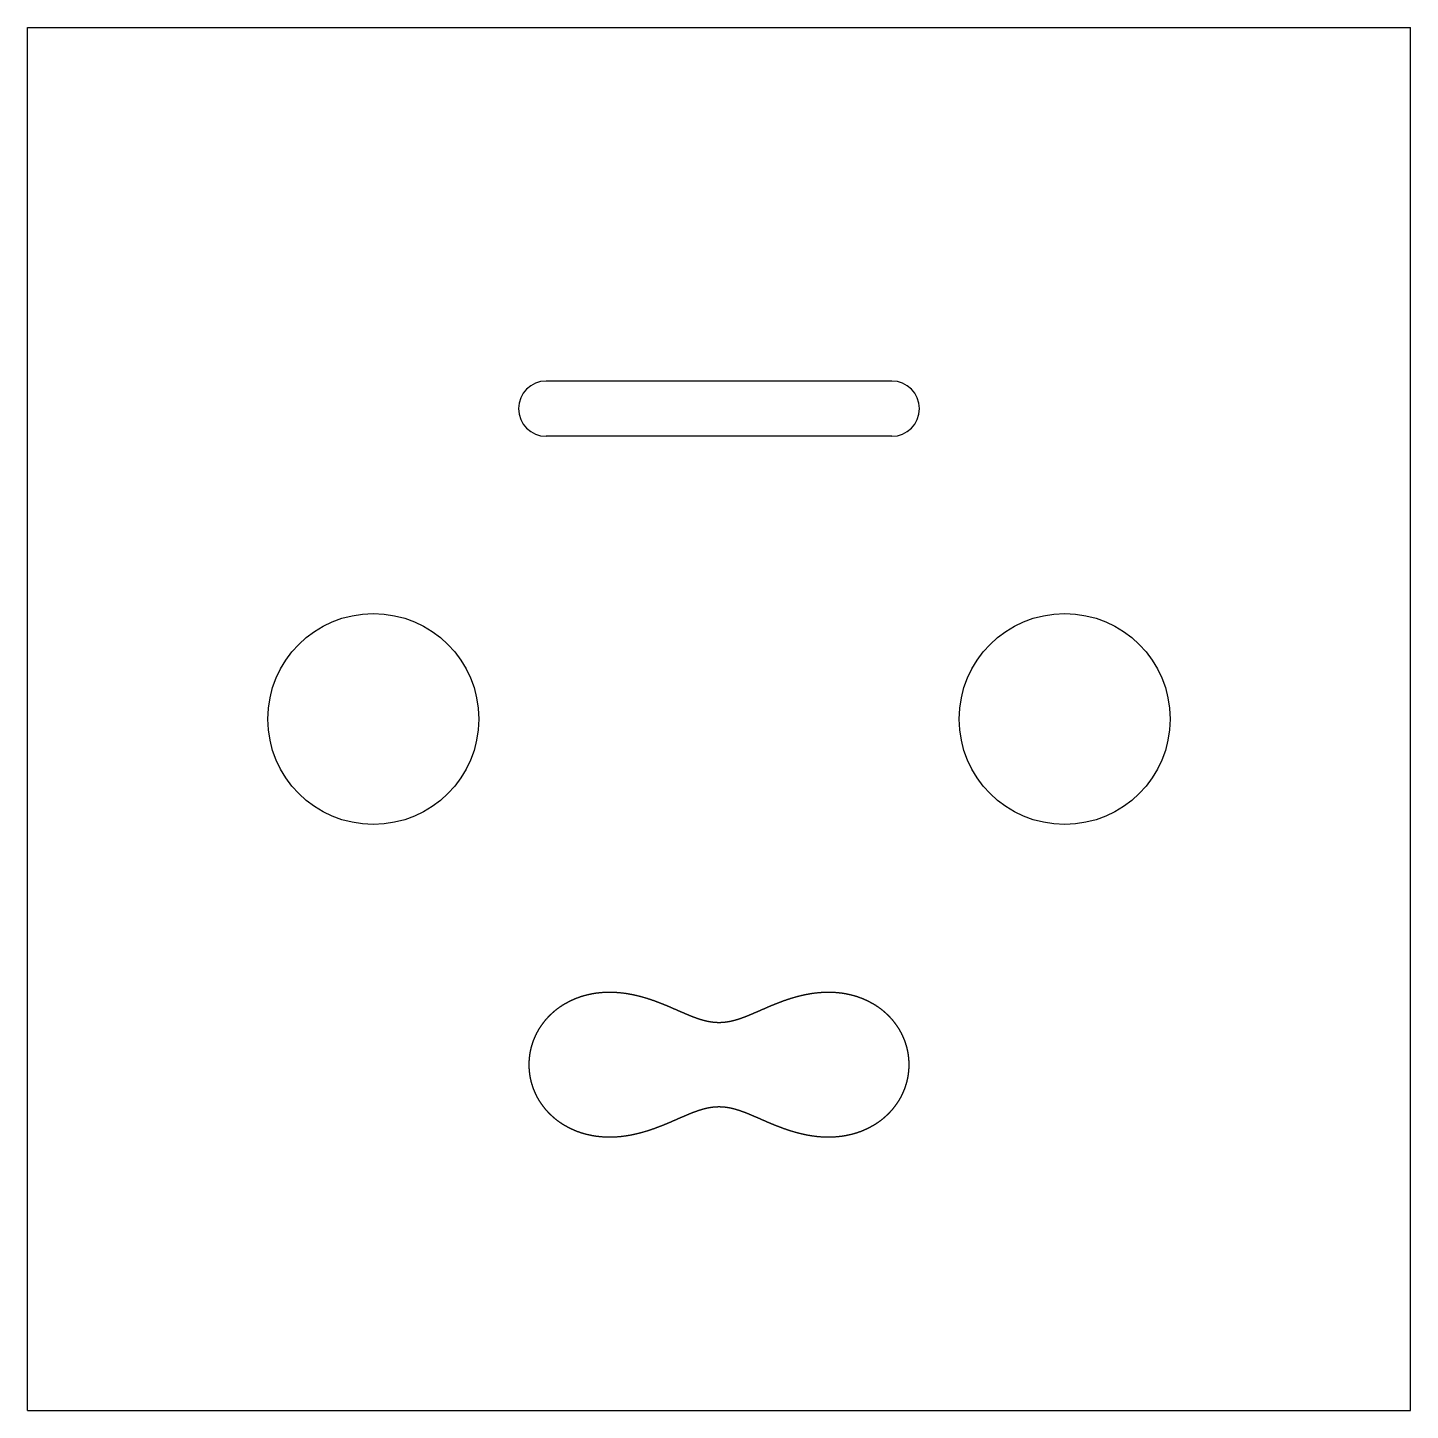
# Model space of a CAD drawing. Header units: metres. Extents: x 0 to 80, y 0 to 80.
import ezdxf

# ---------------------------------------------------------------- set-up
doc = ezdxf.new("R2010")
doc.units = ezdxf.units.M

msp = doc.modelspace()

# ---------------------------------------------------------------- linework, layer by layer
for p, q in [((0, 0), (0, 80)), ((0, 80), (80, 80)), ((80, 0), (80, 80)), ((50, 59.555416), (30, 59.555416)), ((50, 56.355416), (30, 56.355416)), ((0, 0), (80, 0))]:
    msp.add_line(p, q)
for centre in [(20, 40), (60, 40)]:
    msp.add_circle(centre, 6.1)
for centre, start, end in [((30, 57.955416), 90, 270), ((50, 57.955416), 0, 90), ((50, 57.955416), 270, 0)]:
    msp.add_arc(centre, 1.6, start, end)
at = {"layer": 'ENGRAVE'}
msp.add_lwpolyline([(51, 20), (50.999953, 20.019199), (50.999811, 20.038397), (50.999576, 20.057594), (50.999246, 20.07679), (50.998821, 20.095985), (50.998303, 20.115178), (50.99769, 20.134369), (50.996983, 20.153557), (50.996181, 20.172742), (50.995286, 20.191923), (50.994296, 20.211101), (50.993212, 20.230275), (50.992034, 20.249444), (50.990761, 20.268608), (50.989394, 20.287767), (50.987934, 20.306921), (50.986379, 20.326068), (50.984729, 20.345209), (50.982986, 20.364343), (50.981149, 20.38347), (50.979218, 20.40259), (50.977192, 20.421701), (50.975073, 20.440804), (50.972859, 20.459899), (50.970552, 20.478985), (50.96815, 20.498061), (50.965655, 20.517127), (50.963066, 20.536183), (50.960383, 20.555229), (50.957606, 20.574264), (50.954736, 20.593287), (50.951771, 20.612299), (50.948713, 20.631299), (50.945562, 20.650286), (50.942316, 20.669261), (50.938977, 20.688222), (50.935545, 20.70717), (50.932019, 20.726104), (50.928399, 20.745024), (50.924686, 20.763928), (50.92088, 20.782818), (50.91698, 20.801693), (50.912987, 20.820552), (50.908901, 20.839394), (50.904722, 20.85822), (50.900449, 20.877029), (50.896083, 20.895821), (50.891625, 20.914595), (50.887073, 20.933351), (50.882429, 20.952089), (50.877691, 20.970808), (50.872861, 20.989508), (50.867938, 21.008188), (50.862922, 21.026848), (50.857813, 21.045489), (50.852612, 21.064108), (50.847319, 21.082706), (50.841933, 21.101283), (50.836455, 21.119839), (50.830884, 21.138372), (50.825221, 21.156882), (50.819466, 21.17537), (50.813619, 21.193835), (50.807679, 21.212275), (50.801648, 21.230692), (50.795525, 21.249085), (50.78931, 21.267453), (50.783003, 21.285795), (50.776605, 21.304112), (50.770115, 21.322404), (50.763533, 21.340669), (50.75686, 21.358907), (50.750096, 21.377119), (50.74324, 21.395303), (50.736294, 21.41346), (50.729256, 21.431588), (50.722127, 21.449688), (50.714907, 21.46776), (50.707596, 21.485802), (50.700195, 21.503814), (50.692702, 21.521797), (50.68512, 21.539749), (50.677446, 21.557671), (50.669683, 21.575562), (50.661829, 21.593421), (50.653885, 21.611249), (50.645851, 21.629044), (50.637726, 21.646807), (50.629512, 21.664537), (50.621208, 21.682234), (50.612814, 21.699897), (50.604331, 21.717527), (50.595758, 21.735122), (50.587096, 21.752682), (50.578345, 21.770208), (50.569504, 21.787698), (50.560574, 21.805152), (50.551555, 21.82257), (50.542448, 21.839952), (50.533251, 21.857296), (50.523966, 21.874604), (50.514593, 21.891874), (50.505131, 21.909106), (50.495581, 21.9263), (50.485942, 21.943455), (50.476216, 21.960571), (50.466402, 21.977647), (50.456499, 21.994684), (50.446509, 22.011681), (50.436432, 22.028637), (50.426267, 22.045552), (50.416015, 22.062426), (50.405675, 22.079259), (50.395249, 22.09605), (50.384735, 22.112798), (50.374135, 22.129504), (50.363448, 22.146167), (50.352674, 22.162786), (50.341815, 22.179362), (50.330868, 22.195894), (50.319836, 22.212381), (50.308717, 22.228824), (50.297513, 22.245221), (50.286223, 22.261573), (50.274848, 22.277879), (50.263386, 22.294139), (50.25184, 22.310352), (50.240208, 22.326518), (50.228492, 22.342637), (50.21669, 22.358709), (50.204804, 22.374732), (50.192833, 22.390707), (50.180778, 22.406634), (50.168638, 22.422511), (50.156415, 22.438339), (50.144107, 22.454118), (50.131716, 22.469846), (50.11924, 22.485524), (50.106682, 22.501151), (50.09404, 22.516727), (50.081314, 22.532251), (50.068506, 22.547724), (50.055615, 22.563144), (50.042641, 22.578512), (50.029584, 22.593827), (50.016445, 22.609089), (50.003224, 22.624297), (49.989921, 22.639451), (49.976536, 22.654551), (49.963069, 22.669596), (49.94952, 22.684587), (49.93589, 22.699522), (49.922179, 22.714401), (49.908387, 22.729225), (49.894514, 22.743992), (49.880561, 22.758702), (49.866526, 22.773356), (49.852412, 22.787952), (49.838217, 22.80249), (49.823943, 22.81697), (49.809588, 22.831392), (49.795154, 22.845755), (49.78064, 22.860059), (49.766048, 22.874304), (49.751376, 22.888489), (49.736625, 22.902614), (49.721796, 22.916679), (49.706888, 22.930682), (49.691902, 22.944625), (49.676837, 22.958506), (49.661695, 22.972326), (49.646475, 22.986083), (49.631178, 22.999778), (49.615803, 23.01341), (49.600351, 23.026979), (49.584822, 23.040485), (49.569217, 23.053927), (49.553535, 23.067304), (49.537776, 23.080618), (49.521942, 23.093866), (49.506031, 23.10705), (49.490045, 23.120168), (49.473983, 23.13322), (49.457847, 23.146207), (49.441635, 23.159127), (49.425348, 23.17198), (49.408986, 23.184766), (49.392551, 23.197485), (49.37604, 23.210136), (49.359456, 23.222719), (49.342799, 23.235234), (49.326067, 23.24768), (49.309262, 23.260057), (49.292385, 23.272365), (49.275434, 23.284603), (49.258411, 23.296772), (49.241315, 23.30887), (49.224147, 23.320897), (49.206907, 23.332854), (49.189596, 23.344739), (49.172212, 23.356553), (49.154758, 23.368295), (49.137233, 23.379965), (49.119637, 23.391562), (49.10197, 23.403087), (49.084233, 23.414539), (49.066426, 23.425917), (49.048549, 23.437221), (49.030603, 23.448452), (49.012587, 23.459608), (48.994502, 23.470689), (48.976348, 23.481696), (48.958126, 23.492627), (48.939836, 23.503483), (48.921477, 23.514263), (48.90305, 23.524967), (48.884557, 23.535594), (48.865995, 23.546145), (48.847367, 23.556619), (48.828672, 23.567015), (48.80991, 23.577334), (48.791083, 23.587574), (48.772189, 23.597737), (48.753229, 23.607821), (48.734204, 23.617826), (48.715114, 23.627752), (48.695959, 23.637599), (48.67674, 23.647366), (48.657456, 23.657053), (48.638108, 23.666659), (48.618697, 23.676186), (48.599221, 23.685631), (48.579683, 23.694995), (48.560082, 23.704278), (48.540418, 23.713479), (48.520692, 23.722599), (48.500903, 23.731636), (48.481053, 23.74059), (48.461142, 23.749462), (48.441169, 23.758251), (48.421136, 23.766956), (48.401042, 23.775578), (48.380888, 23.784116), (48.360674, 23.79257), (48.3404, 23.800939), (48.320067, 23.809224), (48.299675, 23.817424), (48.279224, 23.825539), (48.258715, 23.833568), (48.238148, 23.841511), (48.217523, 23.849369), (48.196841, 23.85714), (48.176101, 23.864825), (48.155305, 23.872424), (48.134453, 23.879935), (48.113544, 23.887359), (48.09258, 23.894696), (48.07156, 23.901945), (48.050485, 23.909106), (48.029355, 23.916178), (48.008172, 23.923163), (47.986934, 23.930059), (47.965642, 23.936865), (47.944297, 23.943583), (47.922899, 23.950212), (47.901448, 23.956751), (47.879945, 23.9632), (47.858391, 23.969559), (47.836784, 23.975828), (47.815127, 23.982006), (47.793419, 23.988094), (47.77166, 23.994091), (47.749851, 23.999997), (47.727993, 24.005811), (47.706086, 24.011534), (47.684129, 24.017166), (47.662124, 24.022705), (47.640071, 24.028153), (47.61797, 24.033508), (47.595822, 24.03877), (47.573627, 24.04394), (47.551386, 24.049018), (47.529098, 24.054002), (47.506765, 24.058893), (47.484387, 24.06369), (47.461963, 24.068395), (47.439496, 24.073005), (47.416984, 24.077522), (47.394429, 24.081944), (47.37183, 24.086272), (47.349189, 24.090506), (47.326506, 24.094646), (47.303781, 24.098691), (47.281015, 24.102641), (47.258207, 24.106496), (47.23536, 24.110256), (47.212472, 24.113921), (47.189545, 24.117491), (47.166578, 24.120965), (47.143574, 24.124344), (47.120531, 24.127627), (47.09745, 24.130815), (47.074332, 24.133906), (47.051178, 24.136902), (47.027988, 24.139801), (47.004762, 24.142605), (46.981501, 24.145312), (46.958205, 24.147923), (46.934875, 24.150437), (46.911512, 24.152855), (46.888115, 24.155177), (46.864686, 24.157402), (46.841225, 24.15953), (46.817733, 24.161562), (46.794209, 24.163497), (46.770655, 24.165335), (46.747072, 24.167077), (46.723459, 24.168721), (46.699818, 24.170269), (46.676148, 24.17172), (46.652451, 24.173075), (46.628727, 24.174332), (46.604977, 24.175493), (46.581201, 24.176557), (46.5574, 24.177524), (46.533574, 24.178395), (46.509724, 24.179169), (46.485851, 24.179846), (46.461955, 24.180426), (46.438038, 24.18091), (46.414098, 24.181298), (46.390138, 24.181589), (46.366158, 24.181784), (46.342159, 24.181883), (46.31814, 24.181886), (46.294104, 24.181793), (46.27005, 24.181603), (46.245979, 24.181319), (46.221892, 24.180938), (46.19779, 24.180462), (46.173673, 24.179891), (46.149542, 24.179225), (46.125398, 24.178463), (46.101242, 24.177607), (46.077073, 24.176657), (46.052894, 24.175612), (46.028704, 24.174473), (46.004505, 24.173239), (45.980297, 24.171913), (45.956081, 24.170492), (45.931857, 24.168979), (45.907627, 24.167373), (45.883392, 24.165674), (45.859152, 24.163882), (45.834907, 24.161999), (45.81066, 24.160024), (45.78641, 24.157957), (45.762158, 24.155799), (45.737906, 24.153551), (45.713654, 24.151212), (45.689402, 24.148783), (45.665153, 24.146265), (45.640906, 24.143657), (45.616663, 24.140961), (45.592424, 24.138176), (45.568191, 24.135303), (45.543964, 24.132343), (45.519744, 24.129296), (45.495532, 24.126162), (45.471329, 24.122942), (45.447136, 24.119636), (45.422954, 24.116246), (45.398783, 24.112771), (45.374626, 24.109212), (45.350482, 24.105569), (45.326353, 24.101844), (45.302239, 24.098036), (45.278142, 24.094147), (45.254063, 24.090177), (45.230003, 24.086126), (45.205962, 24.081995), (45.181941, 24.077786), (45.157943, 24.073498), (45.133967, 24.069132), (45.110014, 24.064689), (45.086087, 24.06017), (45.062185, 24.055575), (45.03831, 24.050905), (45.014463, 24.046162), (44.990645, 24.041344), (44.966857, 24.036455), (44.943099, 24.031494), (44.919374, 24.026461), (44.895683, 24.021359), (44.872025, 24.016187), (44.848403, 24.010947), (44.824817, 24.00564), (44.801268, 24.000266), (44.777759, 23.994826), (44.754288, 23.989322), (44.730859, 23.983753), (44.707472, 23.978122), (44.684127, 23.972429), (44.660827, 23.966675), (44.637572, 23.96086), (44.614362, 23.954987), (44.591201, 23.949056), (44.568088, 23.943067), (44.545024, 23.937023), (44.522011, 23.930924), (44.49905, 23.924771), (44.476141, 23.918565), (44.453286, 23.912308), (44.430487, 23.906), (44.407743, 23.899642), (44.385057, 23.893236), (44.362429, 23.886782), (44.33986, 23.880283), (44.317351, 23.873738), (44.294904, 23.867149), (44.27252, 23.860518), (44.250198, 23.853844), (44.227942, 23.847131), (44.205751, 23.840378), (44.183626, 23.833587), (44.161569, 23.826759), (44.139581, 23.819895), (44.117662, 23.812997), (44.095813, 23.806065), (44.074037, 23.799101), (44.052332, 23.792106), (44.030702, 23.785081), (44.009145, 23.778027), (43.987664, 23.770946), (43.966259, 23.763839), (43.944931, 23.756707), (43.923681, 23.749551), (43.902509, 23.742372), (43.881418, 23.735172), (43.860407, 23.727951), (43.839477, 23.720712), (43.818629, 23.713454), (43.797864, 23.70618), (43.777183, 23.698891), (43.756586, 23.691587), (43.736074, 23.68427), (43.715649, 23.676941), (43.695309, 23.669601), (43.675057, 23.662251), (43.654893, 23.654893), (43.634817, 23.647527), (43.61483, 23.640155), (43.594934, 23.632778), (43.575127, 23.625397), (43.555411, 23.618013), (43.535787, 23.610626), (43.516254, 23.603239), (43.496814, 23.595852), (43.477466, 23.588467), (43.458212, 23.581083), (43.439052, 23.573703), (43.419985, 23.566328), (43.401014, 23.558957), (43.382137, 23.551593), (43.363355, 23.544236), (43.344668, 23.536888), (43.326078, 23.529548), (43.307584, 23.522219), (43.289186, 23.5149), (43.270884, 23.507594), (43.252679, 23.5003), (43.234572, 23.49302), (43.216561, 23.485754), (43.198648, 23.478503), (43.180832, 23.471269), (43.163113, 23.464051), (43.145492, 23.456851), (43.127969, 23.449669), (43.110543, 23.442507), (43.093215, 23.435364), (43.075985, 23.428242), (43.058853, 23.421141), (43.041818, 23.414062), (43.024881, 23.407005), (43.008041, 23.399972), (42.991298, 23.392962), (42.974653, 23.385977), (42.958105, 23.379017), (42.941654, 23.372082), (42.9253, 23.365173), (42.909043, 23.358291), (42.892882, 23.351436), (42.876818, 23.344609), (42.860849, 23.33781), (42.844976, 23.331039), (42.829199, 23.324297), (42.813517, 23.317585), (42.797929, 23.310902), (42.782437, 23.30425), (42.767039, 23.297628), (42.751734, 23.291038), (42.736524, 23.284478), (42.721407, 23.27795), (42.706382, 23.271454), (42.69145, 23.26499), (42.676611, 23.258559), (42.661863, 23.252161), (42.647206, 23.245795), (42.63264, 23.239463), (42.618165, 23.233165), (42.60378, 23.2269), (42.589484, 23.220669), (42.575278, 23.214472), (42.56116, 23.208309), (42.54713, 23.202181), (42.533188, 23.196088), (42.519333, 23.190029), (42.505565, 23.184005), (42.491883, 23.178016), (42.478287, 23.172062), (42.464775, 23.166143), (42.451349, 23.16026), (42.438006, 23.154412), (42.424748, 23.148599), (42.411572, 23.142821), (42.398478, 23.13708), (42.385467, 23.131373), (42.372537, 23.125702), (42.359688, 23.120067), (42.346919, 23.114467), (42.33423, 23.108903), (42.32162, 23.103374), (42.309089, 23.09788), (42.296636, 23.092423), (42.28426, 23.087), (42.271961, 23.081613), (42.259739, 23.076261), (42.247592, 23.070945), (42.23552, 23.065664), (42.223524, 23.060418), (42.211601, 23.055207), (42.199751, 23.050031), (42.187975, 23.044889), (42.176271, 23.039783), (42.164639, 23.034711), (42.153078, 23.029674), (42.141587, 23.024672), (42.130167, 23.019704), (42.118816, 23.01477), (42.107534, 23.00987), (42.09632, 23.005005), (42.085174, 23.000173), (42.074096, 22.995375), (42.063084, 22.99061), (42.052138, 22.985879), (42.041258, 22.981182), (42.030442, 22.976517), (42.019692, 22.971886), (42.009005, 22.967287), (41.998381, 22.962722), (41.98782, 22.958189), (41.977322, 22.953688), (41.966885, 22.949219), (41.956509, 22.944783), (41.946194, 22.940378), (41.935939, 22.936006), (41.925744, 22.931664), (41.915607, 22.927355), (41.905529, 22.923076), (41.895509, 22.918829), (41.885547, 22.914612), (41.875642, 22.910426), (41.865793, 22.906271), (41.856, 22.902146), (41.846262, 22.898051), (41.83658, 22.893986), (41.826951, 22.889951), (41.817377, 22.885946), (41.807856, 22.88197), (41.798389, 22.878023), (41.788973, 22.874106), (41.77961, 22.870217), (41.770298, 22.866357), (41.761037, 22.862525), (41.751827, 22.858722), (41.742667, 22.854947), (41.733557, 22.8512), (41.724496, 22.847481), (41.715483, 22.843789), (41.706519, 22.840125), (41.697603, 22.836488), (41.688734, 22.832878), (41.679912, 22.829295), (41.671137, 22.825738), (41.662408, 22.822208), (41.653724, 22.818705), (41.645086, 22.815227), (41.636492, 22.811776), (41.627943, 22.80835), (41.619438, 22.804949), (41.610977, 22.801575), (41.602559, 22.798225), (41.594183, 22.7949), (41.58585, 22.791601), (41.577559, 22.788326), (41.569309, 22.785075), (41.561101, 22.781849), (41.552933, 22.778647), (41.544806, 22.775469), (41.536719, 22.772314), (41.528672, 22.769184), (41.520663, 22.766077), (41.512694, 22.762993), (41.504764, 22.759932), (41.496871, 22.756894), (41.489017, 22.753879), (41.4812, 22.750887), (41.47342, 22.747917), (41.465677, 22.744969), (41.45797, 22.742044), (41.4503, 22.73914), (41.442665, 22.736258), (41.435066, 22.733398), (41.427502, 22.73056), (41.419973, 22.727742), (41.412478, 22.724946), (41.405017, 22.722171), (41.39759, 22.719417), (41.390197, 22.716683), (41.382837, 22.71397), (41.375509, 22.711277), (41.368215, 22.708605), (41.360952, 22.705953), (41.353722, 22.70332), (41.346523, 22.700708), (41.339356, 22.698115), (41.332219, 22.695541), (41.325114, 22.692987), (41.318039, 22.690452), (41.310994, 22.687936), (41.303979, 22.68544), (41.296994, 22.682961), (41.290039, 22.680502), (41.283112, 22.678061), (41.276214, 22.675639), (41.269345, 22.673234), (41.262504, 22.670848), (41.255691, 22.66848), (41.248906, 22.66613), (41.242149, 22.663797), (41.235419, 22.661482), (41.228716, 22.659184), (41.222039, 22.656904), (41.21539, 22.654641), (41.208766, 22.652395), (41.202169, 22.650166), (41.195597, 22.647954), (41.189051, 22.645759), (41.18253, 22.64358), (41.176035, 22.641417), (41.169564, 22.639271), (41.163118, 22.637141), (41.156696, 22.635028), (41.150299, 22.63293), (41.143925, 22.630848), (41.137575, 22.628782), (41.131249, 22.626731), (41.124946, 22.624697), (41.118667, 22.622677), (41.11241, 22.620673), (41.106175, 22.618684), (41.099964, 22.61671), (41.093774, 22.614751), (41.087607, 22.612807), (41.081461, 22.610878), (41.075337, 22.608964), (41.069235, 22.607064), (41.063154, 22.605179), (41.057094, 22.603308), (41.051054, 22.601451), (41.045036, 22.599608), (41.039038, 22.59778), (41.03306, 22.595966), (41.027103, 22.594165), (41.021165, 22.592378), (41.015247, 22.590605), (41.009349, 22.588846), (41.00347, 22.5871), (40.99761, 22.585367), (40.991769, 22.583648), (40.985948, 22.581942), (40.980145, 22.580249), (40.97436, 22.578569), (40.968594, 22.576902), (40.962846, 22.575249), (40.957116, 22.573607), (40.951404, 22.571979), (40.94571, 22.570363), (40.940033, 22.56876), (40.934373, 22.567169), (40.928731, 22.565591), (40.923106, 22.564025), (40.917498, 22.562471), (40.911906, 22.56093), (40.906331, 22.5594), (40.900773, 22.557882), (40.89523, 22.556377), (40.889704, 22.554883), (40.884194, 22.553401), (40.8787, 22.55193), (40.873222, 22.550471), (40.867759, 22.549024), (40.862311, 22.547588), (40.856879, 22.546164), (40.851462, 22.544751), (40.84606, 22.543349), (40.840672, 22.541958), (40.8353, 22.540579), (40.829942, 22.53921), (40.824598, 22.537853), (40.819269, 22.536506), (40.813954, 22.53517), (40.808653, 22.533845), (40.803366, 22.532531), (40.798093, 22.531228), (40.792833, 22.529935), (40.787587, 22.528652), (40.782355, 22.52738), (40.777135, 22.526118), (40.771929, 22.524867), (40.766736, 22.523626), (40.761556, 22.522395), (40.756389, 22.521174), (40.751234, 22.519964), (40.746092, 22.518763), (40.740962, 22.517573), (40.735844, 22.516392), (40.730739, 22.515221), (40.725646, 22.51406), (40.720565, 22.512909), (40.715496, 22.511767), (40.710438, 22.510636), (40.705392, 22.509513), (40.700358, 22.508401), (40.695335, 22.507297), (40.690323, 22.506204), (40.685323, 22.505119), (40.680334, 22.504044), (40.675355, 22.502978), (40.670388, 22.501922), (40.665431, 22.500874), (40.660485, 22.499836), (40.65555, 22.498807), (40.650625, 22.497787), (40.64571, 22.496776), (40.640806, 22.495774), (40.635912, 22.49478), (40.631027, 22.493796), (40.626153, 22.49282), (40.621289, 22.491854), (40.616434, 22.490896), (40.611589, 22.489946), (40.606754, 22.489005), (40.601928, 22.488073), (40.597112, 22.48715), (40.592305, 22.486234), (40.587507, 22.485328), (40.582718, 22.48443), (40.577938, 22.48354), (40.573167, 22.482658), (40.568405, 22.481785), (40.563651, 22.48092), (40.558906, 22.480063), (40.55417, 22.479215), (40.549442, 22.478375), (40.544723, 22.477542), (40.540012, 22.476718), (40.535309, 22.475902), (40.530614, 22.475094), (40.525927, 22.474294), (40.521249, 22.473502), (40.516578, 22.472717), (40.511914, 22.471941), (40.507259, 22.471172), (40.502611, 22.470411), (40.49797, 22.469658), (40.493338, 22.468913), (40.488712, 22.468175), (40.484094, 22.467445), (40.479482, 22.466723), (40.474878, 22.466008), (40.470281, 22.465301), (40.465691, 22.464602), (40.461108, 22.46391), (40.456532, 22.463225), (40.451962, 22.462548), (40.447399, 22.461878), (40.442843, 22.461216), (40.438293, 22.460561), (40.433749, 22.459913), (40.429212, 22.459273), (40.424681, 22.45864), (40.420156, 22.458014), (40.415637, 22.457395), (40.411125, 22.456784), (40.406618, 22.45618), (40.402117, 22.455583), (40.397622, 22.454993), (40.393133, 22.45441), (40.388649, 22.453834), (40.384171, 22.453266), (40.379699, 22.452704), (40.375232, 22.452149), (40.37077, 22.451602), (40.366314, 22.451061), (40.361862, 22.450527), (40.357416, 22.45), (40.352976, 22.44948), (40.34854, 22.448967), (40.344109, 22.448461), (40.339683, 22.447961), (40.335262, 22.447469), (40.330845, 22.446983), (40.326433, 22.446504), (40.322026, 22.446032), (40.317624, 22.445566), (40.313225, 22.445107), (40.308832, 22.444655), (40.304442, 22.444209), (40.300057, 22.44377), (40.295676, 22.443338), (40.2913, 22.442912), (40.286927, 22.442493), (40.282558, 22.442081), (40.278194, 22.441675), (40.273833, 22.441276), (40.269476, 22.440883), (40.265123, 22.440496), (40.260773, 22.440116), (40.256427, 22.439743), (40.252085, 22.439376), (40.247746, 22.439016), (40.243411, 22.438662), (40.239079, 22.438314), (40.23475, 22.437973), (40.230425, 22.437638), (40.226102, 22.43731), (40.221783, 22.436988), (40.217467, 22.436672), (40.213154, 22.436363), (40.208844, 22.43606), (40.204537, 22.435763), (40.200232, 22.435472), (40.195931, 22.435188), (40.191632, 22.434911), (40.187335, 22.434639), (40.183041, 22.434374), (40.17875, 22.434115), (40.174461, 22.433862), (40.170175, 22.433615), (40.165891, 22.433375), (40.161609, 22.433141), (40.157329, 22.432913), (40.153052, 22.432691), (40.148777, 22.432475), (40.144503, 22.432266), (40.140232, 22.432063), (40.135962, 22.431865), (40.131695, 22.431674), (40.127429, 22.43149), (40.123165, 22.431311), (40.118903, 22.431138), (40.114642, 22.430972), (40.110383, 22.430812), (40.106125, 22.430657), (40.101869, 22.430509), (40.097614, 22.430367), (40.09336, 22.430231), (40.089108, 22.430101), (40.084857, 22.429977), (40.080607, 22.42986), (40.076358, 22.429748), (40.07211, 22.429642), (40.067863, 22.429543), (40.063617, 22.429449), (40.059372, 22.429362), (40.055128, 22.42928), (40.050885, 22.429205), (40.046642, 22.429136), (40.0424, 22.429073), (40.038158, 22.429015), (40.033917, 22.428964), (40.029676, 22.428919), (40.025436, 22.42888), (40.021196, 22.428847), (40.016957, 22.428819), (40.012717, 22.428798), (40.008478, 22.428783), (40.004239, 22.428774), (40, 22.428771), (39.995761, 22.428774), (39.991522, 22.428783), (39.987283, 22.428798), (39.983043, 22.428819), (39.978804, 22.428847), (39.974564, 22.42888), (39.970324, 22.428919), (39.966083, 22.428964), (39.961842, 22.429015), (39.9576, 22.429073), (39.953358, 22.429136), (39.949115, 22.429205), (39.944872, 22.42928), (39.940628, 22.429362), (39.936383, 22.429449), (39.932137, 22.429543), (39.92789, 22.429642), (39.923642, 22.429748), (39.919393, 22.42986), (39.915143, 22.429977), (39.910892, 22.430101), (39.90664, 22.430231), (39.902386, 22.430367), (39.898131, 22.430509), (39.893875, 22.430657), (39.889617, 22.430812), (39.885358, 22.430972), (39.881097, 22.431138), (39.876835, 22.431311), (39.872571, 22.43149), (39.868305, 22.431674), (39.864038, 22.431865), (39.859768, 22.432063), (39.855497, 22.432266), (39.851223, 22.432475), (39.846948, 22.432691), (39.842671, 22.432913), (39.838391, 22.433141), (39.834109, 22.433375), (39.829825, 22.433615), (39.825539, 22.433862), (39.82125, 22.434115), (39.816959, 22.434374), (39.812665, 22.434639), (39.808368, 22.434911), (39.804069, 22.435188), (39.799768, 22.435472), (39.795463, 22.435763), (39.791156, 22.43606), (39.786846, 22.436363), (39.782533, 22.436672), (39.778217, 22.436988), (39.773898, 22.43731), (39.769575, 22.437638), (39.76525, 22.437973), (39.760921, 22.438314), (39.756589, 22.438662), (39.752254, 22.439016), (39.747915, 22.439376), (39.743573, 22.439743), (39.739227, 22.440116), (39.734877, 22.440496), (39.730524, 22.440883), (39.726167, 22.441276), (39.721806, 22.441675), (39.717442, 22.442081), (39.713073, 22.442493), (39.7087, 22.442912), (39.704324, 22.443338), (39.699943, 22.44377), (39.695558, 22.444209), (39.691168, 22.444655), (39.686775, 22.445107), (39.682376, 22.445566), (39.677974, 22.446032), (39.673567, 22.446504), (39.669155, 22.446983), (39.664738, 22.447469), (39.660317, 22.447961), (39.655891, 22.448461), (39.65146, 22.448967), (39.647024, 22.44948), (39.642584, 22.45), (39.638138, 22.450527), (39.633686, 22.451061), (39.62923, 22.451602), (39.624768, 22.452149), (39.620301, 22.452704), (39.615829, 22.453266), (39.611351, 22.453834), (39.606867, 22.45441), (39.602378, 22.454993), (39.597883, 22.455583), (39.593382, 22.45618), (39.588875, 22.456784), (39.584363, 22.457395), (39.579844, 22.458014), (39.575319, 22.45864), (39.570788, 22.459273), (39.566251, 22.459913), (39.561707, 22.460561), (39.557157, 22.461216), (39.552601, 22.461878), (39.548038, 22.462548), (39.543468, 22.463225), (39.538892, 22.46391), (39.534309, 22.464602), (39.529719, 22.465301), (39.525122, 22.466008), (39.520518, 22.466723), (39.515906, 22.467445), (39.511288, 22.468175), (39.506662, 22.468913), (39.50203, 22.469658), (39.497389, 22.470411), (39.492741, 22.471172), (39.488086, 22.471941), (39.483422, 22.472717), (39.478751, 22.473502), (39.474073, 22.474294), (39.469386, 22.475094), (39.464691, 22.475902), (39.459988, 22.476718), (39.455277, 22.477542), (39.450558, 22.478375), (39.44583, 22.479215), (39.441094, 22.480063), (39.436349, 22.48092), (39.431595, 22.481785), (39.426833, 22.482658), (39.422062, 22.48354), (39.417282, 22.48443), (39.412493, 22.485328), (39.407695, 22.486234), (39.402888, 22.48715), (39.398072, 22.488073), (39.393246, 22.489005), (39.388411, 22.489946), (39.383566, 22.490896), (39.378711, 22.491854), (39.373847, 22.49282), (39.368973, 22.493796), (39.364088, 22.49478), (39.359194, 22.495774), (39.35429, 22.496776), (39.349375, 22.497787), (39.34445, 22.498807), (39.339515, 22.499836), (39.334569, 22.500874), (39.329612, 22.501922), (39.324645, 22.502978), (39.319666, 22.504044), (39.314677, 22.505119), (39.309677, 22.506204), (39.304665, 22.507297), (39.299642, 22.508401), (39.294608, 22.509513), (39.289562, 22.510636), (39.284504, 22.511767), (39.279435, 22.512909), (39.274354, 22.51406), (39.269261, 22.515221), (39.264156, 22.516392), (39.259038, 22.517573), (39.253908, 22.518763), (39.248766, 22.519964), (39.243611, 22.521174), (39.238444, 22.522395), (39.233264, 22.523626), (39.228071, 22.524867), (39.222865, 22.526118), (39.217645, 22.52738), (39.212413, 22.528652), (39.207167, 22.529935), (39.201907, 22.531228), (39.196634, 22.532531), (39.191347, 22.533845), (39.186046, 22.53517), (39.180731, 22.536506), (39.175402, 22.537853), (39.170058, 22.53921), (39.1647, 22.540579), (39.159328, 22.541958), (39.15394, 22.543349), (39.148538, 22.544751), (39.143121, 22.546164), (39.137689, 22.547588), (39.132241, 22.549024), (39.126778, 22.550471), (39.1213, 22.55193), (39.115806, 22.553401), (39.110296, 22.554883), (39.10477, 22.556377), (39.099227, 22.557882), (39.093669, 22.5594), (39.088094, 22.56093), (39.082502, 22.562471), (39.076894, 22.564025), (39.071269, 22.565591), (39.065627, 22.567169), (39.059967, 22.56876), (39.05429, 22.570363), (39.048596, 22.571979), (39.042884, 22.573607), (39.037154, 22.575249), (39.031406, 22.576902), (39.02564, 22.578569), (39.019855, 22.580249), (39.014052, 22.581942), (39.008231, 22.583648), (39.00239, 22.585367), (38.99653, 22.5871), (38.990651, 22.588846), (38.984753, 22.590605), (38.978835, 22.592378), (38.972897, 22.594165), (38.96694, 22.595966), (38.960962, 22.59778), (38.954964, 22.599608), (38.948946, 22.601451), (38.942906, 22.603308), (38.936846, 22.605179), (38.930765, 22.607064), (38.924663, 22.608964), (38.918539, 22.610878), (38.912393, 22.612807), (38.906226, 22.614751), (38.900036, 22.61671), (38.893825, 22.618684), (38.88759, 22.620673), (38.881333, 22.622677), (38.875054, 22.624697), (38.868751, 22.626731), (38.862425, 22.628782), (38.856075, 22.630848), (38.849701, 22.63293), (38.843304, 22.635028), (38.836882, 22.637141), (38.830436, 22.639271), (38.823965, 22.641417), (38.81747, 22.64358), (38.810949, 22.645759), (38.804403, 22.647954), (38.797831, 22.650166), (38.791234, 22.652395), (38.78461, 22.654641), (38.777961, 22.656904), (38.771284, 22.659184), (38.764581, 22.661482), (38.757851, 22.663797), (38.751094, 22.66613), (38.744309, 22.66848), (38.737496, 22.670848), (38.730655, 22.673234), (38.723786, 22.675639), (38.716888, 22.678061), (38.709961, 22.680502), (38.703006, 22.682961), (38.696021, 22.68544), (38.689006, 22.687936), (38.681961, 22.690452), (38.674886, 22.692987), (38.667781, 22.695541), (38.660644, 22.698115), (38.653477, 22.700708), (38.646278, 22.70332), (38.639048, 22.705953), (38.631785, 22.708605), (38.624491, 22.711277), (38.617163, 22.71397), (38.609803, 22.716683), (38.60241, 22.719417), (38.594983, 22.722171), (38.587522, 22.724946), (38.580027, 22.727742), (38.572498, 22.73056), (38.564934, 22.733398), (38.557335, 22.736258), (38.5497, 22.73914), (38.54203, 22.742044), (38.534323, 22.744969), (38.52658, 22.747917), (38.5188, 22.750887), (38.510983, 22.753879), (38.503129, 22.756894), (38.495236, 22.759932), (38.487306, 22.762993), (38.479337, 22.766077), (38.471328, 22.769184), (38.463281, 22.772314), (38.455194, 22.775469), (38.447067, 22.778647), (38.438899, 22.781849), (38.430691, 22.785075), (38.422441, 22.788326), (38.41415, 22.791601), (38.405817, 22.7949), (38.397441, 22.798225), (38.389023, 22.801575), (38.380562, 22.804949), (38.372057, 22.80835), (38.363508, 22.811776), (38.354914, 22.815227), (38.346276, 22.818705), (38.337592, 22.822208), (38.328863, 22.825738), (38.320088, 22.829295), (38.311266, 22.832878), (38.302397, 22.836488), (38.293481, 22.840125), (38.284517, 22.843789), (38.275504, 22.847481), (38.266443, 22.8512), (38.257333, 22.854947), (38.248173, 22.858722), (38.238963, 22.862525), (38.229702, 22.866357), (38.22039, 22.870217), (38.211027, 22.874106), (38.201611, 22.878023), (38.192144, 22.88197), (38.182623, 22.885946), (38.173049, 22.889951), (38.16342, 22.893986), (38.153738, 22.898051), (38.144, 22.902146), (38.134207, 22.906271), (38.124358, 22.910426), (38.114453, 22.914612), (38.104491, 22.918829), (38.094471, 22.923076), (38.084393, 22.927355), (38.074256, 22.931664), (38.064061, 22.936006), (38.053806, 22.940378), (38.043491, 22.944783), (38.033115, 22.949219), (38.022678, 22.953688), (38.01218, 22.958189), (38.001619, 22.962722), (37.990995, 22.967287), (37.980308, 22.971886), (37.969558, 22.976517), (37.958742, 22.981182), (37.947862, 22.985879), (37.936916, 22.99061), (37.925904, 22.995375), (37.914826, 23.000173), (37.90368, 23.005005), (37.892466, 23.00987), (37.881184, 23.01477), (37.869833, 23.019704), (37.858413, 23.024672), (37.846922, 23.029674), (37.835361, 23.034711), (37.823729, 23.039783), (37.812025, 23.044889), (37.800249, 23.050031), (37.788399, 23.055207), (37.776476, 23.060418), (37.76448, 23.065664), (37.752408, 23.070945), (37.740261, 23.076261), (37.728039, 23.081613), (37.71574, 23.087), (37.703364, 23.092423), (37.690911, 23.09788), (37.67838, 23.103374), (37.66577, 23.108903), (37.653081, 23.114467), (37.640312, 23.120067), (37.627463, 23.125702), (37.614533, 23.131373), (37.601522, 23.13708), (37.588428, 23.142821), (37.575252, 23.148599), (37.561994, 23.154412), (37.548651, 23.16026), (37.535225, 23.166143), (37.521713, 23.172062), (37.508117, 23.178016), (37.494435, 23.184005), (37.480667, 23.190029), (37.466812, 23.196088), (37.45287, 23.202181), (37.43884, 23.208309), (37.424722, 23.214472), (37.410516, 23.220669), (37.39622, 23.2269), (37.381835, 23.233165), (37.36736, 23.239463), (37.352794, 23.245795), (37.338137, 23.252161), (37.323389, 23.258559), (37.30855, 23.26499), (37.293618, 23.271454), (37.278593, 23.27795), (37.263476, 23.284478), (37.248266, 23.291038), (37.232961, 23.297628), (37.217563, 23.30425), (37.202071, 23.310902), (37.186483, 23.317585), (37.170801, 23.324297), (37.155024, 23.331039), (37.139151, 23.33781), (37.123182, 23.344609), (37.107118, 23.351436), (37.090957, 23.358291), (37.0747, 23.365173), (37.058346, 23.372082), (37.041895, 23.379017), (37.025347, 23.385977), (37.008702, 23.392962), (36.991959, 23.399972), (36.975119, 23.407005), (36.958182, 23.414062), (36.941147, 23.421141), (36.924015, 23.428242), (36.906785, 23.435364), (36.889457, 23.442507), (36.872031, 23.449669), (36.854508, 23.456851), (36.836887, 23.464051), (36.819168, 23.471269), (36.801352, 23.478503), (36.783439, 23.485754), (36.765428, 23.49302), (36.747321, 23.5003), (36.729116, 23.507594), (36.710814, 23.5149), (36.692416, 23.522219), (36.673922, 23.529548), (36.655332, 23.536888), (36.636645, 23.544236), (36.617863, 23.551593), (36.598986, 23.558957), (36.580015, 23.566328), (36.560948, 23.573703), (36.541788, 23.581083), (36.522534, 23.588467), (36.503186, 23.595852), (36.483746, 23.603239), (36.464213, 23.610626), (36.444589, 23.618013), (36.424873, 23.625397), (36.405066, 23.632778), (36.38517, 23.640155), (36.365183, 23.647527), (36.345107, 23.654893), (36.324943, 23.662251), (36.304691, 23.669601), (36.284351, 23.676941), (36.263926, 23.68427), (36.243414, 23.691587), (36.222817, 23.698891), (36.202136, 23.70618), (36.181371, 23.713454), (36.160523, 23.720712), (36.139593, 23.727951), (36.118582, 23.735172), (36.097491, 23.742372), (36.076319, 23.749551), (36.055069, 23.756707), (36.033741, 23.763839), (36.012336, 23.770946), (35.990855, 23.778027), (35.969298, 23.785081), (35.947668, 23.792106), (35.925963, 23.799101), (35.904187, 23.806065), (35.882338, 23.812997), (35.860419, 23.819895), (35.838431, 23.826759), (35.816374, 23.833587), (35.794249, 23.840378), (35.772058, 23.847131), (35.749802, 23.853844), (35.72748, 23.860518), (35.705096, 23.867149), (35.682649, 23.873738), (35.66014, 23.880283), (35.637571, 23.886782), (35.614943, 23.893236), (35.592257, 23.899642), (35.569513, 23.906), (35.546714, 23.912308), (35.523859, 23.918565), (35.50095, 23.924771), (35.477989, 23.930924), (35.454976, 23.937023), (35.431912, 23.943067), (35.408799, 23.949056), (35.385638, 23.954987), (35.362428, 23.96086), (35.339173, 23.966675), (35.315873, 23.972429), (35.292528, 23.978122), (35.269141, 23.983753), (35.245712, 23.989322), (35.222241, 23.994826), (35.198732, 24.000266), (35.175183, 24.00564), (35.151597, 24.010947), (35.127975, 24.016187), (35.104317, 24.021359), (35.080626, 24.026461), (35.056901, 24.031494), (35.033143, 24.036455), (35.009355, 24.041344), (34.985537, 24.046162), (34.96169, 24.050905), (34.937815, 24.055575), (34.913913, 24.06017), (34.889986, 24.064689), (34.866033, 24.069132), (34.842057, 24.073498), (34.818059, 24.077786), (34.794038, 24.081995), (34.769997, 24.086126), (34.745937, 24.090177), (34.721858, 24.094147), (34.697761, 24.098036), (34.673647, 24.101844), (34.649518, 24.105569), (34.625374, 24.109212), (34.601217, 24.112771), (34.577046, 24.116246), (34.552864, 24.119636), (34.528671, 24.122942), (34.504468, 24.126162), (34.480256, 24.129296), (34.456036, 24.132343), (34.431809, 24.135303), (34.407576, 24.138176), (34.383337, 24.140961), (34.359094, 24.143657), (34.334847, 24.146265), (34.310598, 24.148783), (34.286346, 24.151212), (34.262094, 24.153551), (34.237842, 24.155799), (34.21359, 24.157957), (34.18934, 24.160024), (34.165093, 24.161999), (34.140848, 24.163882), (34.116608, 24.165674), (34.092373, 24.167373), (34.068143, 24.168979), (34.043919, 24.170492), (34.019703, 24.171913), (33.995495, 24.173239), (33.971296, 24.174473), (33.947106, 24.175612), (33.922927, 24.176657), (33.898758, 24.177607), (33.874602, 24.178463), (33.850458, 24.179225), (33.826327, 24.179891), (33.80221, 24.180462), (33.778108, 24.180938), (33.754021, 24.181319), (33.72995, 24.181603), (33.705896, 24.181793), (33.68186, 24.181886), (33.657841, 24.181883), (33.633842, 24.181784), (33.609862, 24.181589), (33.585902, 24.181298), (33.561962, 24.18091), (33.538045, 24.180426), (33.514149, 24.179846), (33.490276, 24.179169), (33.466426, 24.178395), (33.4426, 24.177524), (33.418799, 24.176557), (33.395023, 24.175493), (33.371273, 24.174332), (33.347549, 24.173075), (33.323852, 24.17172), (33.300182, 24.170269), (33.276541, 24.168721), (33.252928, 24.167077), (33.229345, 24.165335), (33.205791, 24.163497), (33.182267, 24.161562), (33.158775, 24.15953), (33.135314, 24.157402), (33.111885, 24.155177), (33.088488, 24.152855), (33.065125, 24.150437), (33.041795, 24.147923), (33.018499, 24.145312), (32.995238, 24.142605), (32.972012, 24.139801), (32.948822, 24.136902), (32.925668, 24.133906), (32.90255, 24.130815), (32.879469, 24.127627), (32.856426, 24.124344), (32.833422, 24.120965), (32.810455, 24.117491), (32.787528, 24.113921), (32.76464, 24.110256), (32.741793, 24.106496), (32.718985, 24.102641), (32.696219, 24.098691), (32.673494, 24.094646), (32.650811, 24.090506), (32.62817, 24.086272), (32.605571, 24.081944), (32.583016, 24.077522), (32.560504, 24.073005), (32.538037, 24.068395), (32.515613, 24.06369), (32.493235, 24.058893), (32.470902, 24.054002), (32.448614, 24.049018), (32.426373, 24.04394), (32.404178, 24.03877), (32.38203, 24.033508), (32.359929, 24.028153), (32.337876, 24.022705), (32.315871, 24.017166), (32.293914, 24.011534), (32.272007, 24.005811), (32.250149, 23.999997), (32.22834, 23.994091), (32.206581, 23.988094), (32.184873, 23.982006), (32.163216, 23.975828), (32.141609, 23.969559), (32.120055, 23.9632), (32.098552, 23.956751), (32.077101, 23.950212), (32.055703, 23.943583), (32.034358, 23.936865), (32.013066, 23.930059), (31.991828, 23.923163), (31.970645, 23.916178), (31.949515, 23.909106), (31.92844, 23.901945), (31.90742, 23.894696), (31.886456, 23.887359), (31.865547, 23.879935), (31.844695, 23.872424), (31.823899, 23.864825), (31.803159, 23.85714), (31.782477, 23.849369), (31.761852, 23.841511), (31.741285, 23.833568), (31.720776, 23.825539), (31.700325, 23.817424), (31.679933, 23.809224), (31.6596, 23.800939), (31.639326, 23.79257), (31.619112, 23.784116), (31.598958, 23.775578), (31.578864, 23.766956), (31.558831, 23.758251), (31.538858, 23.749462), (31.518947, 23.74059), (31.499097, 23.731636), (31.479308, 23.722599), (31.459582, 23.713479), (31.439918, 23.704278), (31.420317, 23.694995), (31.400779, 23.685631), (31.381303, 23.676186), (31.361892, 23.666659), (31.342544, 23.657053), (31.32326, 23.647366), (31.304041, 23.637599), (31.284886, 23.627752), (31.265796, 23.617826), (31.246771, 23.607821), (31.227811, 23.597737), (31.208917, 23.587574), (31.19009, 23.577334), (31.171328, 23.567015), (31.152633, 23.556619), (31.134005, 23.546145), (31.115443, 23.535594), (31.09695, 23.524967), (31.078523, 23.514263), (31.060164, 23.503483), (31.041874, 23.492627), (31.023652, 23.481696), (31.005498, 23.470689), (30.987413, 23.459608), (30.969397, 23.448452), (30.951451, 23.437221), (30.933574, 23.425917), (30.915767, 23.414539), (30.89803, 23.403087), (30.880363, 23.391562), (30.862767, 23.379965), (30.845242, 23.368295), (30.827788, 23.356553), (30.810404, 23.344739), (30.793093, 23.332854), (30.775853, 23.320897), (30.758685, 23.30887), (30.741589, 23.296772), (30.724566, 23.284603), (30.707615, 23.272365), (30.690738, 23.260057), (30.673933, 23.24768), (30.657201, 23.235234), (30.640544, 23.222719), (30.62396, 23.210136), (30.607449, 23.197485), (30.591014, 23.184766), (30.574652, 23.17198), (30.558365, 23.159127), (30.542153, 23.146207), (30.526017, 23.13322), (30.509955, 23.120168), (30.493969, 23.10705), (30.478058, 23.093866), (30.462224, 23.080618), (30.446465, 23.067304), (30.430783, 23.053927), (30.415178, 23.040485), (30.399649, 23.026979), (30.384197, 23.01341), (30.368822, 22.999778), (30.353525, 22.986083), (30.338305, 22.972326), (30.323163, 22.958506), (30.308098, 22.944625), (30.293112, 22.930682), (30.278204, 22.916679), (30.263375, 22.902614), (30.248624, 22.888489), (30.233952, 22.874304), (30.21936, 22.860059), (30.204846, 22.845755), (30.190412, 22.831392), (30.176057, 22.81697), (30.161783, 22.80249), (30.147588, 22.787952), (30.133474, 22.773356), (30.119439, 22.758702), (30.105486, 22.743992), (30.091613, 22.729225), (30.077821, 22.714401), (30.06411, 22.699522), (30.05048, 22.684587), (30.036931, 22.669596), (30.023464, 22.654551), (30.010079, 22.639451), (29.996776, 22.624297), (29.983555, 22.609089), (29.970416, 22.593827), (29.957359, 22.578512), (29.944385, 22.563144), (29.931494, 22.547724), (29.918686, 22.532251), (29.90596, 22.516727), (29.893318, 22.501151), (29.88076, 22.485524), (29.868284, 22.469846), (29.855893, 22.454118), (29.843585, 22.438339), (29.831362, 22.422511), (29.819222, 22.406634), (29.807167, 22.390707), (29.795196, 22.374732), (29.78331, 22.358709), (29.771508, 22.342637), (29.759792, 22.326518), (29.74816, 22.310352), (29.736614, 22.294139), (29.725152, 22.277879), (29.713777, 22.261573), (29.702487, 22.245221), (29.691283, 22.228824), (29.680164, 22.212381), (29.669132, 22.195894), (29.658185, 22.179362), (29.647326, 22.162786), (29.636552, 22.146167), (29.625865, 22.129504), (29.615265, 22.112798), (29.604751, 22.09605), (29.594325, 22.079259), (29.583985, 22.062426), (29.573733, 22.045552), (29.563568, 22.028637), (29.553491, 22.011681), (29.543501, 21.994684), (29.533598, 21.977647), (29.523784, 21.960571), (29.514058, 21.943455), (29.504419, 21.9263), (29.494869, 21.909106), (29.485407, 21.891874), (29.476034, 21.874604), (29.466749, 21.857296), (29.457552, 21.839952), (29.448445, 21.82257), (29.439426, 21.805152), (29.430496, 21.787698), (29.421655, 21.770208), (29.412904, 21.752682), (29.404242, 21.735122), (29.395669, 21.717527), (29.387186, 21.699897), (29.378792, 21.682234), (29.370488, 21.664537), (29.362274, 21.646807), (29.354149, 21.629044), (29.346115, 21.611249), (29.338171, 21.593421), (29.330317, 21.575562), (29.322554, 21.557671), (29.31488, 21.539749), (29.307298, 21.521797), (29.299805, 21.503814), (29.292404, 21.485802), (29.285093, 21.46776), (29.277873, 21.449688), (29.270744, 21.431588), (29.263706, 21.41346), (29.25676, 21.395303), (29.249904, 21.377119), (29.24314, 21.358907), (29.236467, 21.340669), (29.229885, 21.322404), (29.223395, 21.304112), (29.216997, 21.285795), (29.21069, 21.267453), (29.204475, 21.249085), (29.198352, 21.230692), (29.192321, 21.212275), (29.186381, 21.193835), (29.180534, 21.17537), (29.174779, 21.156882), (29.169116, 21.138372), (29.163545, 21.119839), (29.158067, 21.101283), (29.152681, 21.082706), (29.147388, 21.064108), (29.142187, 21.045489), (29.137078, 21.026848), (29.132062, 21.008188), (29.127139, 20.989508), (29.122309, 20.970808), (29.117571, 20.952089), (29.112927, 20.933351), (29.108375, 20.914595), (29.103917, 20.895821), (29.099551, 20.877029), (29.095278, 20.85822), (29.091099, 20.839394), (29.087013, 20.820552), (29.08302, 20.801693), (29.07912, 20.782818), (29.075314, 20.763928), (29.071601, 20.745024), (29.067981, 20.726104), (29.064455, 20.70717), (29.061023, 20.688222), (29.057684, 20.669261), (29.054438, 20.650286), (29.051287, 20.631299), (29.048229, 20.612299), (29.045264, 20.593287), (29.042394, 20.574264), (29.039617, 20.555229), (29.036934, 20.536183), (29.034345, 20.517127), (29.03185, 20.498061), (29.029448, 20.478985), (29.027141, 20.459899), (29.024927, 20.440804), (29.022808, 20.421701), (29.020782, 20.40259), (29.018851, 20.38347), (29.017014, 20.364343), (29.015271, 20.345209), (29.013621, 20.326068), (29.012066, 20.306921), (29.010606, 20.287767), (29.009239, 20.268608), (29.007966, 20.249444), (29.006788, 20.230275), (29.005704, 20.211101), (29.004714, 20.191923), (29.003819, 20.172742), (29.003017, 20.153557), (29.00231, 20.134369), (29.001697, 20.115178), (29.001179, 20.095985), (29.000754, 20.07679), (29.000424, 20.057594), (29.000189, 20.038397), (29.000047, 20.019199), (29, 20), (29.000047, 19.980801), (29.000189, 19.961603), (29.000424, 19.942406), (29.000754, 19.92321), (29.001179, 19.904015), (29.001697, 19.884822), (29.00231, 19.865631), (29.003017, 19.846443), (29.003819, 19.827258), (29.004714, 19.808077), (29.005704, 19.788899), (29.006788, 19.769725), (29.007966, 19.750556), (29.009239, 19.731392), (29.010606, 19.712233), (29.012066, 19.693079), (29.013621, 19.673932), (29.015271, 19.654791), (29.017014, 19.635657), (29.018851, 19.61653), (29.020782, 19.59741), (29.022808, 19.578299), (29.024927, 19.559196), (29.027141, 19.540101), (29.029448, 19.521015), (29.03185, 19.501939), (29.034345, 19.482873), (29.036934, 19.463817), (29.039617, 19.444771), (29.042394, 19.425736), (29.045264, 19.406713), (29.048229, 19.387701), (29.051287, 19.368701), (29.054438, 19.349714), (29.057684, 19.330739), (29.061023, 19.311778), (29.064455, 19.29283), (29.067981, 19.273896), (29.071601, 19.254976), (29.075314, 19.236072), (29.07912, 19.217182), (29.08302, 19.198307), (29.087013, 19.179448), (29.091099, 19.160606), (29.095278, 19.14178), (29.099551, 19.122971), (29.103917, 19.104179), (29.108375, 19.085405), (29.112927, 19.066649), (29.117571, 19.047911), (29.122309, 19.029192), (29.127139, 19.010492), (29.132062, 18.991812), (29.137078, 18.973152), (29.142187, 18.954511), (29.147388, 18.935892), (29.152681, 18.917294), (29.158067, 18.898717), (29.163545, 18.880161), (29.169116, 18.861628), (29.174779, 18.843118), (29.180534, 18.82463), (29.186381, 18.806165), (29.192321, 18.787725), (29.198352, 18.769308), (29.204475, 18.750915), (29.21069, 18.732547), (29.216997, 18.714205), (29.223395, 18.695888), (29.229885, 18.677596), (29.236467, 18.659331), (29.24314, 18.641093), (29.249904, 18.622881), (29.25676, 18.604697), (29.263706, 18.58654), (29.270744, 18.568412), (29.277873, 18.550312), (29.285093, 18.53224), (29.292404, 18.514198), (29.299805, 18.496186), (29.307298, 18.478203), (29.31488, 18.460251), (29.322554, 18.442329), (29.330317, 18.424438), (29.338171, 18.406579), (29.346115, 18.388751), (29.354149, 18.370956), (29.362274, 18.353193), (29.370488, 18.335463), (29.378792, 18.317766), (29.387186, 18.300103), (29.395669, 18.282473), (29.404242, 18.264878), (29.412904, 18.247318), (29.421655, 18.229792), (29.430496, 18.212302), (29.439426, 18.194848), (29.448445, 18.17743), (29.457552, 18.160048), (29.466749, 18.142704), (29.476034, 18.125396), (29.485407, 18.108126), (29.494869, 18.090894), (29.504419, 18.0737), (29.514058, 18.056545), (29.523784, 18.039429), (29.533598, 18.022353), (29.543501, 18.005316), (29.553491, 17.988319), (29.563568, 17.971363), (29.573733, 17.954448), (29.583985, 17.937574), (29.594325, 17.920741), (29.604751, 17.90395), (29.615265, 17.887202), (29.625865, 17.870496), (29.636552, 17.853833), (29.647326, 17.837214), (29.658185, 17.820638), (29.669132, 17.804106), (29.680164, 17.787619), (29.691283, 17.771176), (29.702487, 17.754779), (29.713777, 17.738427), (29.725152, 17.722121), (29.736614, 17.705861), (29.74816, 17.689648), (29.759792, 17.673482), (29.771508, 17.657363), (29.78331, 17.641291), (29.795196, 17.625268), (29.807167, 17.609293), (29.819222, 17.593366), (29.831362, 17.577489), (29.843585, 17.561661), (29.855893, 17.545882), (29.868284, 17.530154), (29.88076, 17.514476), (29.893318, 17.498849), (29.90596, 17.483273), (29.918686, 17.467749), (29.931494, 17.452276), (29.944385, 17.436856), (29.957359, 17.421488), (29.970416, 17.406173), (29.983555, 17.390911), (29.996776, 17.375703), (30.010079, 17.360549), (30.023464, 17.345449), (30.036931, 17.330404), (30.05048, 17.315413), (30.06411, 17.300478), (30.077821, 17.285599), (30.091613, 17.270775), (30.105486, 17.256008), (30.119439, 17.241298), (30.133474, 17.226644), (30.147588, 17.212048), (30.161783, 17.19751), (30.176057, 17.18303), (30.190412, 17.168608), (30.204846, 17.154245), (30.21936, 17.139941), (30.233952, 17.125696), (30.248624, 17.111511), (30.263375, 17.097386), (30.278204, 17.083321), (30.293112, 17.069318), (30.308098, 17.055375), (30.323163, 17.041494), (30.338305, 17.027674), (30.353525, 17.013917), (30.368822, 17.000222), (30.384197, 16.98659), (30.399649, 16.973021), (30.415178, 16.959515), (30.430783, 16.946073), (30.446465, 16.932696), (30.462224, 16.919382), (30.478058, 16.906134), (30.493969, 16.89295), (30.509955, 16.879832), (30.526017, 16.86678), (30.542153, 16.853793), (30.558365, 16.840873), (30.574652, 16.82802), (30.591014, 16.815234), (30.607449, 16.802515), (30.62396, 16.789864), (30.640544, 16.777281), (30.657201, 16.764766), (30.673933, 16.75232), (30.690738, 16.739943), (30.707615, 16.727635), (30.724566, 16.715397), (30.741589, 16.703228), (30.758685, 16.69113), (30.775853, 16.679103), (30.793093, 16.667146), (30.810404, 16.655261), (30.827788, 16.643447), (30.845242, 16.631705), (30.862767, 16.620035), (30.880363, 16.608438), (30.89803, 16.596913), (30.915767, 16.585461), (30.933574, 16.574083), (30.951451, 16.562779), (30.969397, 16.551548), (30.987413, 16.540392), (31.005498, 16.529311), (31.023652, 16.518304), (31.041874, 16.507373), (31.060164, 16.496517), (31.078523, 16.485737), (31.09695, 16.475033), (31.115443, 16.464406), (31.134005, 16.453855), (31.152633, 16.443381), (31.171328, 16.432985), (31.19009, 16.422666), (31.208917, 16.412426), (31.227811, 16.402263), (31.246771, 16.392179), (31.265796, 16.382174), (31.284886, 16.372248), (31.304041, 16.362401), (31.32326, 16.352634), (31.342544, 16.342947), (31.361892, 16.333341), (31.381303, 16.323814), (31.400779, 16.314369), (31.420317, 16.305005), (31.439918, 16.295722), (31.459582, 16.286521), (31.479308, 16.277401), (31.499097, 16.268364), (31.518947, 16.25941), (31.538858, 16.250538), (31.558831, 16.241749), (31.578864, 16.233044), (31.598958, 16.224422), (31.619112, 16.215884), (31.639326, 16.20743), (31.6596, 16.199061), (31.679933, 16.190776), (31.700325, 16.182576), (31.720776, 16.174461), (31.741285, 16.166432), (31.761852, 16.158489), (31.782477, 16.150631), (31.803159, 16.14286), (31.823899, 16.135175), (31.844695, 16.127576), (31.865547, 16.120065), (31.886456, 16.112641), (31.90742, 16.105304), (31.92844, 16.098055), (31.949515, 16.090894), (31.970645, 16.083822), (31.991828, 16.076837), (32.013066, 16.069941), (32.034358, 16.063135), (32.055703, 16.056417), (32.077101, 16.049788), (32.098552, 16.043249), (32.120055, 16.0368), (32.141609, 16.030441), (32.163216, 16.024172), (32.184873, 16.017994), (32.206581, 16.011906), (32.22834, 16.005909), (32.250149, 16.000003), (32.272007, 15.994189), (32.293914, 15.988466), (32.315871, 15.982834), (32.337876, 15.977295), (32.359929, 15.971847), (32.38203, 15.966492), (32.404178, 15.96123), (32.426373, 15.95606), (32.448614, 15.950982), (32.470902, 15.945998), (32.493235, 15.941107), (32.515613, 15.93631), (32.538037, 15.931605), (32.560504, 15.926995), (32.583016, 15.922478), (32.605571, 15.918056), (32.62817, 15.913728), (32.650811, 15.909494), (32.673494, 15.905354), (32.696219, 15.901309), (32.718985, 15.897359), (32.741793, 15.893504), (32.76464, 15.889744), (32.787528, 15.886079), (32.810455, 15.882509), (32.833422, 15.879035), (32.856426, 15.875656), (32.879469, 15.872373), (32.90255, 15.869185), (32.925668, 15.866094), (32.948822, 15.863098), (32.972012, 15.860199), (32.995238, 15.857395), (33.018499, 15.854688), (33.041795, 15.852077), (33.065125, 15.849563), (33.088488, 15.847145), (33.111885, 15.844823), (33.135314, 15.842598), (33.158775, 15.84047), (33.182267, 15.838438), (33.205791, 15.836503), (33.229345, 15.834665), (33.252928, 15.832923), (33.276541, 15.831279), (33.300182, 15.829731), (33.323852, 15.82828), (33.347549, 15.826925), (33.371273, 15.825668), (33.395023, 15.824507), (33.418799, 15.823443), (33.4426, 15.822476), (33.466426, 15.821605), (33.490276, 15.820831), (33.514149, 15.820154), (33.538045, 15.819574), (33.561962, 15.81909), (33.585902, 15.818702), (33.609862, 15.818411), (33.633842, 15.818216), (33.657841, 15.818117), (33.68186, 15.818114), (33.705896, 15.818207), (33.72995, 15.818397), (33.754021, 15.818681), (33.778108, 15.819062), (33.80221, 15.819538), (33.826327, 15.820109), (33.850458, 15.820775), (33.874602, 15.821537), (33.898758, 15.822393), (33.922927, 15.823343), (33.947106, 15.824388), (33.971296, 15.825527), (33.995495, 15.826761), (34.019703, 15.828087), (34.043919, 15.829508), (34.068143, 15.831021), (34.092373, 15.832627), (34.116608, 15.834326), (34.140848, 15.836118), (34.165093, 15.838001), (34.18934, 15.839976), (34.21359, 15.842043), (34.237842, 15.844201), (34.262094, 15.846449), (34.286346, 15.848788), (34.310598, 15.851217), (34.334847, 15.853735), (34.359094, 15.856343), (34.383337, 15.859039), (34.407576, 15.861824), (34.431809, 15.864697), (34.456036, 15.867657), (34.480256, 15.870704), (34.504468, 15.873838), (34.528671, 15.877058), (34.552864, 15.880364), (34.577046, 15.883754), (34.601217, 15.887229), (34.625374, 15.890788), (34.649518, 15.894431), (34.673647, 15.898156), (34.697761, 15.901964), (34.721858, 15.905853), (34.745937, 15.909823), (34.769997, 15.913874), (34.794038, 15.918005), (34.818059, 15.922214), (34.842057, 15.926502), (34.866033, 15.930868), (34.889986, 15.935311), (34.913913, 15.93983), (34.937815, 15.944425), (34.96169, 15.949095), (34.985537, 15.953838), (35.009355, 15.958656), (35.033143, 15.963545), (35.056901, 15.968506), (35.080626, 15.973539), (35.104317, 15.978641), (35.127975, 15.983813), (35.151597, 15.989053), (35.175183, 15.99436), (35.198732, 15.999734), (35.222241, 16.005174), (35.245712, 16.010678), (35.269141, 16.016247), (35.292528, 16.021878), (35.315873, 16.027571), (35.339173, 16.033325), (35.362428, 16.03914), (35.385638, 16.045013), (35.408799, 16.050944), (35.431912, 16.056933), (35.454976, 16.062977), (35.477989, 16.069076), (35.50095, 16.075229), (35.523859, 16.081435), (35.546714, 16.087692), (35.569513, 16.094), (35.592257, 16.100358), (35.614943, 16.106764), (35.637571, 16.113218), (35.66014, 16.119717), (35.682649, 16.126262), (35.705096, 16.132851), (35.72748, 16.139482), (35.749802, 16.146156), (35.772058, 16.152869), (35.794249, 16.159622), (35.816374, 16.166413), (35.838431, 16.173241), (35.860419, 16.180105), (35.882338, 16.187003), (35.904187, 16.193935), (35.925963, 16.200899), (35.947668, 16.207894), (35.969298, 16.214919), (35.990855, 16.221973), (36.012336, 16.229054), (36.033741, 16.236161), (36.055069, 16.243293), (36.076319, 16.250449), (36.097491, 16.257628), (36.118582, 16.264828), (36.139593, 16.272049), (36.160523, 16.279288), (36.181371, 16.286546), (36.202136, 16.29382), (36.222817, 16.301109), (36.243414, 16.308413), (36.263926, 16.31573), (36.284351, 16.323059), (36.304691, 16.330399), (36.324943, 16.337749), (36.345107, 16.345107), (36.365183, 16.352473), (36.38517, 16.359845), (36.405066, 16.367222), (36.424873, 16.374603), (36.444589, 16.381987), (36.464213, 16.389374), (36.483746, 16.396761), (36.503186, 16.404148), (36.522534, 16.411533), (36.541788, 16.418917), (36.560948, 16.426297), (36.580015, 16.433672), (36.598986, 16.441043), (36.617863, 16.448407), (36.636645, 16.455764), (36.655332, 16.463112), (36.673922, 16.470452), (36.692416, 16.477781), (36.710814, 16.4851), (36.729116, 16.492406), (36.747321, 16.4997), (36.765428, 16.50698), (36.783439, 16.514246), (36.801352, 16.521497), (36.819168, 16.528731), (36.836887, 16.535949), (36.854508, 16.543149), (36.872031, 16.550331), (36.889457, 16.557493), (36.906785, 16.564636), (36.924015, 16.571758), (36.941147, 16.578859), (36.958182, 16.585938), (36.975119, 16.592995), (36.991959, 16.600028), (37.008702, 16.607038), (37.025347, 16.614023), (37.041895, 16.620983), (37.058346, 16.627918), (37.0747, 16.634827), (37.090957, 16.641709), (37.107118, 16.648564), (37.123182, 16.655391), (37.139151, 16.66219), (37.155024, 16.668961), (37.170801, 16.675703), (37.186483, 16.682415), (37.202071, 16.689098), (37.217563, 16.69575), (37.232961, 16.702372), (37.248266, 16.708962), (37.263476, 16.715522), (37.278593, 16.72205), (37.293618, 16.728546), (37.30855, 16.73501), (37.323389, 16.741441), (37.338137, 16.747839), (37.352794, 16.754205), (37.36736, 16.760537), (37.381835, 16.766835), (37.39622, 16.7731), (37.410516, 16.779331), (37.424722, 16.785528), (37.43884, 16.791691), (37.45287, 16.797819), (37.466812, 16.803912), (37.480667, 16.809971), (37.494435, 16.815995), (37.508117, 16.821984), (37.521713, 16.827938), (37.535225, 16.833857), (37.548651, 16.83974), (37.561994, 16.845588), (37.575252, 16.851401), (37.588428, 16.857179), (37.601522, 16.86292), (37.614533, 16.868627), (37.627463, 16.874298), (37.640312, 16.879933), (37.653081, 16.885533), (37.66577, 16.891097), (37.67838, 16.896626), (37.690911, 16.90212), (37.703364, 16.907577), (37.71574, 16.913), (37.728039, 16.918387), (37.740261, 16.923739), (37.752408, 16.929055), (37.76448, 16.934336), (37.776476, 16.939582), (37.788399, 16.944793), (37.800249, 16.949969), (37.812025, 16.955111), (37.823729, 16.960217), (37.835361, 16.965289), (37.846922, 16.970326), (37.858413, 16.975328), (37.869833, 16.980296), (37.881184, 16.98523), (37.892466, 16.99013), (37.90368, 16.994995), (37.914826, 16.999827), (37.925904, 17.004625), (37.936916, 17.00939), (37.947862, 17.014121), (37.958742, 17.018818), (37.969558, 17.023483), (37.980308, 17.028114), (37.990995, 17.032713), (38.001619, 17.037278), (38.01218, 17.041811), (38.022678, 17.046312), (38.033115, 17.050781), (38.043491, 17.055217), (38.053806, 17.059622), (38.064061, 17.063994), (38.074256, 17.068336), (38.084393, 17.072645), (38.094471, 17.076924), (38.104491, 17.081171), (38.114453, 17.085388), (38.124358, 17.089574), (38.134207, 17.093729), (38.144, 17.097854), (38.153738, 17.101949), (38.16342, 17.106014), (38.173049, 17.110049), (38.182623, 17.114054), (38.192144, 17.11803), (38.201611, 17.121977), (38.211027, 17.125894), (38.22039, 17.129783), (38.229702, 17.133643), (38.238963, 17.137475), (38.248173, 17.141278), (38.257333, 17.145053), (38.266443, 17.1488), (38.275504, 17.152519), (38.284517, 17.156211), (38.293481, 17.159875), (38.302397, 17.163512), (38.311266, 17.167122), (38.320088, 17.170705), (38.328863, 17.174262), (38.337592, 17.177792), (38.346276, 17.181295), (38.354914, 17.184773), (38.363508, 17.188224), (38.372057, 17.19165), (38.380562, 17.195051), (38.389023, 17.198425), (38.397441, 17.201775), (38.405817, 17.2051), (38.41415, 17.208399), (38.422441, 17.211674), (38.430691, 17.214925), (38.438899, 17.218151), (38.447067, 17.221353), (38.455194, 17.224531), (38.463281, 17.227686), (38.471328, 17.230816), (38.479337, 17.233923), (38.487306, 17.237007), (38.495236, 17.240068), (38.503129, 17.243106), (38.510983, 17.246121), (38.5188, 17.249113), (38.52658, 17.252083), (38.534323, 17.255031), (38.54203, 17.257956), (38.5497, 17.26086), (38.557335, 17.263742), (38.564934, 17.266602), (38.572498, 17.26944), (38.580027, 17.272258), (38.587522, 17.275054), (38.594983, 17.277829), (38.60241, 17.280583), (38.609803, 17.283317), (38.617163, 17.28603), (38.624491, 17.288723), (38.631785, 17.291395), (38.639048, 17.294047), (38.646278, 17.29668), (38.653477, 17.299292), (38.660644, 17.301885), (38.667781, 17.304459), (38.674886, 17.307013), (38.681961, 17.309548), (38.689006, 17.312064), (38.696021, 17.31456), (38.703006, 17.317039), (38.709961, 17.319498), (38.716888, 17.321939), (38.723786, 17.324361), (38.730655, 17.326766), (38.737496, 17.329152), (38.744309, 17.33152), (38.751094, 17.33387), (38.757851, 17.336203), (38.764581, 17.338518), (38.771284, 17.340816), (38.777961, 17.343096), (38.78461, 17.345359), (38.791234, 17.347605), (38.797831, 17.349834), (38.804403, 17.352046), (38.810949, 17.354241), (38.81747, 17.35642), (38.823965, 17.358583), (38.830436, 17.360729), (38.836882, 17.362859), (38.843304, 17.364972), (38.849701, 17.36707), (38.856075, 17.369152), (38.862425, 17.371218), (38.868751, 17.373269), (38.875054, 17.375303), (38.881333, 17.377323), (38.88759, 17.379327), (38.893825, 17.381316), (38.900036, 17.38329), (38.906226, 17.385249), (38.912393, 17.387193), (38.918539, 17.389122), (38.924663, 17.391036), (38.930765, 17.392936), (38.936846, 17.394821), (38.942906, 17.396692), (38.948946, 17.398549), (38.954964, 17.400392), (38.960962, 17.40222), (38.96694, 17.404034), (38.972897, 17.405835), (38.978835, 17.407622), (38.984753, 17.409395), (38.990651, 17.411154), (38.99653, 17.4129), (39.00239, 17.414633), (39.008231, 17.416352), (39.014052, 17.418058), (39.019855, 17.419751), (39.02564, 17.421431), (39.031406, 17.423098), (39.037154, 17.424751), (39.042884, 17.426393), (39.048596, 17.428021), (39.05429, 17.429637), (39.059967, 17.43124), (39.065627, 17.432831), (39.071269, 17.434409), (39.076894, 17.435975), (39.082502, 17.437529), (39.088094, 17.43907), (39.093669, 17.4406), (39.099227, 17.442118), (39.10477, 17.443623), (39.110296, 17.445117), (39.115806, 17.446599), (39.1213, 17.44807), (39.126778, 17.449529), (39.132241, 17.450976), (39.137689, 17.452412), (39.143121, 17.453836), (39.148538, 17.455249), (39.15394, 17.456651), (39.159328, 17.458042), (39.1647, 17.459421), (39.170058, 17.46079), (39.175402, 17.462147), (39.180731, 17.463494), (39.186046, 17.46483), (39.191347, 17.466155), (39.196634, 17.467469), (39.201907, 17.468772), (39.207167, 17.470065), (39.212413, 17.471348), (39.217645, 17.47262), (39.222865, 17.473882), (39.228071, 17.475133), (39.233264, 17.476374), (39.238444, 17.477605), (39.243611, 17.478826), (39.248766, 17.480036), (39.253908, 17.481237), (39.259038, 17.482427), (39.264156, 17.483608), (39.269261, 17.484779), (39.274354, 17.48594), (39.279435, 17.487091), (39.284504, 17.488233), (39.289562, 17.489364), (39.294608, 17.490487), (39.299642, 17.491599), (39.304665, 17.492703), (39.309677, 17.493796), (39.314677, 17.494881), (39.319666, 17.495956), (39.324645, 17.497022), (39.329612, 17.498078), (39.334569, 17.499126), (39.339515, 17.500164), (39.34445, 17.501193), (39.349375, 17.502213), (39.35429, 17.503224), (39.359194, 17.504226), (39.364088, 17.50522), (39.368973, 17.506204), (39.373847, 17.50718), (39.378711, 17.508146), (39.383566, 17.509104), (39.388411, 17.510054), (39.393246, 17.510995), (39.398072, 17.511927), (39.402888, 17.51285), (39.407695, 17.513766), (39.412493, 17.514672), (39.417282, 17.51557), (39.422062, 17.51646), (39.426833, 17.517342), (39.431595, 17.518215), (39.436349, 17.51908), (39.441094, 17.519937), (39.44583, 17.520785), (39.450558, 17.521625), (39.455277, 17.522458), (39.459988, 17.523282), (39.464691, 17.524098), (39.469386, 17.524906), (39.474073, 17.525706), (39.478751, 17.526498), (39.483422, 17.527283), (39.488086, 17.528059), (39.492741, 17.528828), (39.497389, 17.529589), (39.50203, 17.530342), (39.506662, 17.531087), (39.511288, 17.531825), (39.515906, 17.532555), (39.520518, 17.533277), (39.525122, 17.533992), (39.529719, 17.534699), (39.534309, 17.535398), (39.538892, 17.53609), (39.543468, 17.536775), (39.548038, 17.537452), (39.552601, 17.538122), (39.557157, 17.538784), (39.561707, 17.539439), (39.566251, 17.540087), (39.570788, 17.540727), (39.575319, 17.54136), (39.579844, 17.541986), (39.584363, 17.542605), (39.588875, 17.543216), (39.593382, 17.54382), (39.597883, 17.544417), (39.602378, 17.545007), (39.606867, 17.54559), (39.611351, 17.546166), (39.615829, 17.546734), (39.620301, 17.547296), (39.624768, 17.547851), (39.62923, 17.548398), (39.633686, 17.548939), (39.638138, 17.549473), (39.642584, 17.55), (39.647024, 17.55052), (39.65146, 17.551033), (39.655891, 17.551539), (39.660317, 17.552039), (39.664738, 17.552531), (39.669155, 17.553017), (39.673567, 17.553496), (39.677974, 17.553968), (39.682376, 17.554434), (39.686775, 17.554893), (39.691168, 17.555345), (39.695558, 17.555791), (39.699943, 17.55623), (39.704324, 17.556662), (39.7087, 17.557088), (39.713073, 17.557507), (39.717442, 17.557919), (39.721806, 17.558325), (39.726167, 17.558724), (39.730524, 17.559117), (39.734877, 17.559504), (39.739227, 17.559884), (39.743573, 17.560257), (39.747915, 17.560624), (39.752254, 17.560984), (39.756589, 17.561338), (39.760921, 17.561686), (39.76525, 17.562027), (39.769575, 17.562362), (39.773898, 17.56269), (39.778217, 17.563012), (39.782533, 17.563328), (39.786846, 17.563637), (39.791156, 17.56394), (39.795463, 17.564237), (39.799768, 17.564528), (39.804069, 17.564812), (39.808368, 17.565089), (39.812665, 17.565361), (39.816959, 17.565626), (39.82125, 17.565885), (39.825539, 17.566138), (39.829825, 17.566385), (39.834109, 17.566625), (39.838391, 17.566859), (39.842671, 17.567087), (39.846948, 17.567309), (39.851223, 17.567525), (39.855497, 17.567734), (39.859768, 17.567937), (39.864038, 17.568135), (39.868305, 17.568326), (39.872571, 17.56851), (39.876835, 17.568689), (39.881097, 17.568862), (39.885358, 17.569028), (39.889617, 17.569188), (39.893875, 17.569343), (39.898131, 17.569491), (39.902386, 17.569633), (39.90664, 17.569769), (39.910892, 17.569899), (39.915143, 17.570023), (39.919393, 17.57014), (39.923642, 17.570252), (39.92789, 17.570358), (39.932137, 17.570457), (39.936383, 17.570551), (39.940628, 17.570638), (39.944872, 17.57072), (39.949115, 17.570795), (39.953358, 17.570864), (39.9576, 17.570927), (39.961842, 17.570985), (39.966083, 17.571036), (39.970324, 17.571081), (39.974564, 17.57112), (39.978804, 17.571153), (39.983043, 17.571181), (39.987283, 17.571202), (39.991522, 17.571217), (39.995761, 17.571226), (40, 17.571229), (40.004239, 17.571226), (40.008478, 17.571217), (40.012717, 17.571202), (40.016957, 17.571181), (40.021196, 17.571153), (40.025436, 17.57112), (40.029676, 17.571081), (40.033917, 17.571036), (40.038158, 17.570985), (40.0424, 17.570927), (40.046642, 17.570864), (40.050885, 17.570795), (40.055128, 17.57072), (40.059372, 17.570638), (40.063617, 17.570551), (40.067863, 17.570457), (40.07211, 17.570358), (40.076358, 17.570252), (40.080607, 17.57014), (40.084857, 17.570023), (40.089108, 17.569899), (40.09336, 17.569769), (40.097614, 17.569633), (40.101869, 17.569491), (40.106125, 17.569343), (40.110383, 17.569188), (40.114642, 17.569028), (40.118903, 17.568862), (40.123165, 17.568689), (40.127429, 17.56851), (40.131695, 17.568326), (40.135962, 17.568135), (40.140232, 17.567937), (40.144503, 17.567734), (40.148777, 17.567525), (40.153052, 17.567309), (40.157329, 17.567087), (40.161609, 17.566859), (40.165891, 17.566625), (40.170175, 17.566385), (40.174461, 17.566138), (40.17875, 17.565885), (40.183041, 17.565626), (40.187335, 17.565361), (40.191632, 17.565089), (40.195931, 17.564812), (40.200232, 17.564528), (40.204537, 17.564237), (40.208844, 17.56394), (40.213154, 17.563637), (40.217467, 17.563328), (40.221783, 17.563012), (40.226102, 17.56269), (40.230425, 17.562362), (40.23475, 17.562027), (40.239079, 17.561686), (40.243411, 17.561338), (40.247746, 17.560984), (40.252085, 17.560624), (40.256427, 17.560257), (40.260773, 17.559884), (40.265123, 17.559504), (40.269476, 17.559117), (40.273833, 17.558724), (40.278194, 17.558325), (40.282558, 17.557919), (40.286927, 17.557507), (40.2913, 17.557088), (40.295676, 17.556662), (40.300057, 17.55623), (40.304442, 17.555791), (40.308832, 17.555345), (40.313225, 17.554893), (40.317624, 17.554434), (40.322026, 17.553968), (40.326433, 17.553496), (40.330845, 17.553017), (40.335262, 17.552531), (40.339683, 17.552039), (40.344109, 17.551539), (40.34854, 17.551033), (40.352976, 17.55052), (40.357416, 17.55), (40.361862, 17.549473), (40.366314, 17.548939), (40.37077, 17.548398), (40.375232, 17.547851), (40.379699, 17.547296), (40.384171, 17.546734), (40.388649, 17.546166), (40.393133, 17.54559), (40.397622, 17.545007), (40.402117, 17.544417), (40.406618, 17.54382), (40.411125, 17.543216), (40.415637, 17.542605), (40.420156, 17.541986), (40.424681, 17.54136), (40.429212, 17.540727), (40.433749, 17.540087), (40.438293, 17.539439), (40.442843, 17.538784), (40.447399, 17.538122), (40.451962, 17.537452), (40.456532, 17.536775), (40.461108, 17.53609), (40.465691, 17.535398), (40.470281, 17.534699), (40.474878, 17.533992), (40.479482, 17.533277), (40.484094, 17.532555), (40.488712, 17.531825), (40.493338, 17.531087), (40.49797, 17.530342), (40.502611, 17.529589), (40.507259, 17.528828), (40.511914, 17.528059), (40.516578, 17.527283), (40.521249, 17.526498), (40.525927, 17.525706), (40.530614, 17.524906), (40.535309, 17.524098), (40.540012, 17.523282), (40.544723, 17.522458), (40.549442, 17.521625), (40.55417, 17.520785), (40.558906, 17.519937), (40.563651, 17.51908), (40.568405, 17.518215), (40.573167, 17.517342), (40.577938, 17.51646), (40.582718, 17.51557), (40.587507, 17.514672), (40.592305, 17.513766), (40.597112, 17.51285), (40.601928, 17.511927), (40.606754, 17.510995), (40.611589, 17.510054), (40.616434, 17.509104), (40.621289, 17.508146), (40.626153, 17.50718), (40.631027, 17.506204), (40.635912, 17.50522), (40.640806, 17.504226), (40.64571, 17.503224), (40.650625, 17.502213), (40.65555, 17.501193), (40.660485, 17.500164), (40.665431, 17.499126), (40.670388, 17.498078), (40.675355, 17.497022), (40.680334, 17.495956), (40.685323, 17.494881), (40.690323, 17.493796), (40.695335, 17.492703), (40.700358, 17.491599), (40.705392, 17.490487), (40.710438, 17.489364), (40.715496, 17.488233), (40.720565, 17.487091), (40.725646, 17.48594), (40.730739, 17.484779), (40.735844, 17.483608), (40.740962, 17.482427), (40.746092, 17.481237), (40.751234, 17.480036), (40.756389, 17.478826), (40.761556, 17.477605), (40.766736, 17.476374), (40.771929, 17.475133), (40.777135, 17.473882), (40.782355, 17.47262), (40.787587, 17.471348), (40.792833, 17.470065), (40.798093, 17.468772), (40.803366, 17.467469), (40.808653, 17.466155), (40.813954, 17.46483), (40.819269, 17.463494), (40.824598, 17.462147), (40.829942, 17.46079), (40.8353, 17.459421), (40.840672, 17.458042), (40.84606, 17.456651), (40.851462, 17.455249), (40.856879, 17.453836), (40.862311, 17.452412), (40.867759, 17.450976), (40.873222, 17.449529), (40.8787, 17.44807), (40.884194, 17.446599), (40.889704, 17.445117), (40.89523, 17.443623), (40.900773, 17.442118), (40.906331, 17.4406), (40.911906, 17.43907), (40.917498, 17.437529), (40.923106, 17.435975), (40.928731, 17.434409), (40.934373, 17.432831), (40.940033, 17.43124), (40.94571, 17.429637), (40.951404, 17.428021), (40.957116, 17.426393), (40.962846, 17.424751), (40.968594, 17.423098), (40.97436, 17.421431), (40.980145, 17.419751), (40.985948, 17.418058), (40.991769, 17.416352), (40.99761, 17.414633), (41.00347, 17.4129), (41.009349, 17.411154), (41.015247, 17.409395), (41.021165, 17.407622), (41.027103, 17.405835), (41.03306, 17.404034), (41.039038, 17.40222), (41.045036, 17.400392), (41.051054, 17.398549), (41.057094, 17.396692), (41.063154, 17.394821), (41.069235, 17.392936), (41.075337, 17.391036), (41.081461, 17.389122), (41.087607, 17.387193), (41.093774, 17.385249), (41.099964, 17.38329), (41.106175, 17.381316), (41.11241, 17.379327), (41.118667, 17.377323), (41.124946, 17.375303), (41.131249, 17.373269), (41.137575, 17.371218), (41.143925, 17.369152), (41.150299, 17.36707), (41.156696, 17.364972), (41.163118, 17.362859), (41.169564, 17.360729), (41.176035, 17.358583), (41.18253, 17.35642), (41.189051, 17.354241), (41.195597, 17.352046), (41.202169, 17.349834), (41.208766, 17.347605), (41.21539, 17.345359), (41.222039, 17.343096), (41.228716, 17.340816), (41.235419, 17.338518), (41.242149, 17.336203), (41.248906, 17.33387), (41.255691, 17.33152), (41.262504, 17.329152), (41.269345, 17.326766), (41.276214, 17.324361), (41.283112, 17.321939), (41.290039, 17.319498), (41.296994, 17.317039), (41.303979, 17.31456), (41.310994, 17.312064), (41.318039, 17.309548), (41.325114, 17.307013), (41.332219, 17.304459), (41.339356, 17.301885), (41.346523, 17.299292), (41.353722, 17.29668), (41.360952, 17.294047), (41.368215, 17.291395), (41.375509, 17.288723), (41.382837, 17.28603), (41.390197, 17.283317), (41.39759, 17.280583), (41.405017, 17.277829), (41.412478, 17.275054), (41.419973, 17.272258), (41.427502, 17.26944), (41.435066, 17.266602), (41.442665, 17.263742), (41.4503, 17.26086), (41.45797, 17.257956), (41.465677, 17.255031), (41.47342, 17.252083), (41.4812, 17.249113), (41.489017, 17.246121), (41.496871, 17.243106), (41.504764, 17.240068), (41.512694, 17.237007), (41.520663, 17.233923), (41.528672, 17.230816), (41.536719, 17.227686), (41.544806, 17.224531), (41.552933, 17.221353), (41.561101, 17.218151), (41.569309, 17.214925), (41.577559, 17.211674), (41.58585, 17.208399), (41.594183, 17.2051), (41.602559, 17.201775), (41.610977, 17.198425), (41.619438, 17.195051), (41.627943, 17.19165), (41.636492, 17.188224), (41.645086, 17.184773), (41.653724, 17.181295), (41.662408, 17.177792), (41.671137, 17.174262), (41.679912, 17.170705), (41.688734, 17.167122), (41.697603, 17.163512), (41.706519, 17.159875), (41.715483, 17.156211), (41.724496, 17.152519), (41.733557, 17.1488), (41.742667, 17.145053), (41.751827, 17.141278), (41.761037, 17.137475), (41.770298, 17.133643), (41.77961, 17.129783), (41.788973, 17.125894), (41.798389, 17.121977), (41.807856, 17.11803), (41.817377, 17.114054), (41.826951, 17.110049), (41.83658, 17.106014), (41.846262, 17.101949), (41.856, 17.097854), (41.865793, 17.093729), (41.875642, 17.089574), (41.885547, 17.085388), (41.895509, 17.081171), (41.905529, 17.076924), (41.915607, 17.072645), (41.925744, 17.068336), (41.935939, 17.063994), (41.946194, 17.059622), (41.956509, 17.055217), (41.966885, 17.050781), (41.977322, 17.046312), (41.98782, 17.041811), (41.998381, 17.037278), (42.009005, 17.032713), (42.019692, 17.028114), (42.030442, 17.023483), (42.041258, 17.018818), (42.052138, 17.014121), (42.063084, 17.00939), (42.074096, 17.004625), (42.085174, 16.999827), (42.09632, 16.994995), (42.107534, 16.99013), (42.118816, 16.98523), (42.130167, 16.980296), (42.141587, 16.975328), (42.153078, 16.970326), (42.164639, 16.965289), (42.176271, 16.960217), (42.187975, 16.955111), (42.199751, 16.949969), (42.211601, 16.944793), (42.223524, 16.939582), (42.23552, 16.934336), (42.247592, 16.929055), (42.259739, 16.923739), (42.271961, 16.918387), (42.28426, 16.913), (42.296636, 16.907577), (42.309089, 16.90212), (42.32162, 16.896626), (42.33423, 16.891097), (42.346919, 16.885533), (42.359688, 16.879933), (42.372537, 16.874298), (42.385467, 16.868627), (42.398478, 16.86292), (42.411572, 16.857179), (42.424748, 16.851401), (42.438006, 16.845588), (42.451349, 16.83974), (42.464775, 16.833857), (42.478287, 16.827938), (42.491883, 16.821984), (42.505565, 16.815995), (42.519333, 16.809971), (42.533188, 16.803912), (42.54713, 16.797819), (42.56116, 16.791691), (42.575278, 16.785528), (42.589484, 16.779331), (42.60378, 16.7731), (42.618165, 16.766835), (42.63264, 16.760537), (42.647206, 16.754205), (42.661863, 16.747839), (42.676611, 16.741441), (42.69145, 16.73501), (42.706382, 16.728546), (42.721407, 16.72205), (42.736524, 16.715522), (42.751734, 16.708962), (42.767039, 16.702372), (42.782437, 16.69575), (42.797929, 16.689098), (42.813517, 16.682415), (42.829199, 16.675703), (42.844976, 16.668961), (42.860849, 16.66219), (42.876818, 16.655391), (42.892882, 16.648564), (42.909043, 16.641709), (42.9253, 16.634827), (42.941654, 16.627918), (42.958105, 16.620983), (42.974653, 16.614023), (42.991298, 16.607038), (43.008041, 16.600028), (43.024881, 16.592995), (43.041818, 16.585938), (43.058853, 16.578859), (43.075985, 16.571758), (43.093215, 16.564636), (43.110543, 16.557493), (43.127969, 16.550331), (43.145492, 16.543149), (43.163113, 16.535949), (43.180832, 16.528731), (43.198648, 16.521497), (43.216561, 16.514246), (43.234572, 16.50698), (43.252679, 16.4997), (43.270884, 16.492406), (43.289186, 16.4851), (43.307584, 16.477781), (43.326078, 16.470452), (43.344668, 16.463112), (43.363355, 16.455764), (43.382137, 16.448407), (43.401014, 16.441043), (43.419985, 16.433672), (43.439052, 16.426297), (43.458212, 16.418917), (43.477466, 16.411533), (43.496814, 16.404148), (43.516254, 16.396761), (43.535787, 16.389374), (43.555411, 16.381987), (43.575127, 16.374603), (43.594934, 16.367222), (43.61483, 16.359845), (43.634817, 16.352473), (43.654893, 16.345107), (43.675057, 16.337749), (43.695309, 16.330399), (43.715649, 16.323059), (43.736074, 16.31573), (43.756586, 16.308413), (43.777183, 16.301109), (43.797864, 16.29382), (43.818629, 16.286546), (43.839477, 16.279288), (43.860407, 16.272049), (43.881418, 16.264828), (43.902509, 16.257628), (43.923681, 16.250449), (43.944931, 16.243293), (43.966259, 16.236161), (43.987664, 16.229054), (44.009145, 16.221973), (44.030702, 16.214919), (44.052332, 16.207894), (44.074037, 16.200899), (44.095813, 16.193935), (44.117662, 16.187003), (44.139581, 16.180105), (44.161569, 16.173241), (44.183626, 16.166413), (44.205751, 16.159622), (44.227942, 16.152869), (44.250198, 16.146156), (44.27252, 16.139482), (44.294904, 16.132851), (44.317351, 16.126262), (44.33986, 16.119717), (44.362429, 16.113218), (44.385057, 16.106764), (44.407743, 16.100358), (44.430487, 16.094), (44.453286, 16.087692), (44.476141, 16.081435), (44.49905, 16.075229), (44.522011, 16.069076), (44.545024, 16.062977), (44.568088, 16.056933), (44.591201, 16.050944), (44.614362, 16.045013), (44.637572, 16.03914), (44.660827, 16.033325), (44.684127, 16.027571), (44.707472, 16.021878), (44.730859, 16.016247), (44.754288, 16.010678), (44.777759, 16.005174), (44.801268, 15.999734), (44.824817, 15.99436), (44.848403, 15.989053), (44.872025, 15.983813), (44.895683, 15.978641), (44.919374, 15.973539), (44.943099, 15.968506), (44.966857, 15.963545), (44.990645, 15.958656), (45.014463, 15.953838), (45.03831, 15.949095), (45.062185, 15.944425), (45.086087, 15.93983), (45.110014, 15.935311), (45.133967, 15.930868), (45.157943, 15.926502), (45.181941, 15.922214), (45.205962, 15.918005), (45.230003, 15.913874), (45.254063, 15.909823), (45.278142, 15.905853), (45.302239, 15.901964), (45.326353, 15.898156), (45.350482, 15.894431), (45.374626, 15.890788), (45.398783, 15.887229), (45.422954, 15.883754), (45.447136, 15.880364), (45.471329, 15.877058), (45.495532, 15.873838), (45.519744, 15.870704), (45.543964, 15.867657), (45.568191, 15.864697), (45.592424, 15.861824), (45.616663, 15.859039), (45.640906, 15.856343), (45.665153, 15.853735), (45.689402, 15.851217), (45.713654, 15.848788), (45.737906, 15.846449), (45.762158, 15.844201), (45.78641, 15.842043), (45.81066, 15.839976), (45.834907, 15.838001), (45.859152, 15.836118), (45.883392, 15.834326), (45.907627, 15.832627), (45.931857, 15.831021), (45.956081, 15.829508), (45.980297, 15.828087), (46.004505, 15.826761), (46.028704, 15.825527), (46.052894, 15.824388), (46.077073, 15.823343), (46.101242, 15.822393), (46.125398, 15.821537), (46.149542, 15.820775), (46.173673, 15.820109), (46.19779, 15.819538), (46.221892, 15.819062), (46.245979, 15.818681), (46.27005, 15.818397), (46.294104, 15.818207), (46.31814, 15.818114), (46.342159, 15.818117), (46.366158, 15.818216), (46.390138, 15.818411), (46.414098, 15.818702), (46.438038, 15.81909), (46.461955, 15.819574), (46.485851, 15.820154), (46.509724, 15.820831), (46.533574, 15.821605), (46.5574, 15.822476), (46.581201, 15.823443), (46.604977, 15.824507), (46.628727, 15.825668), (46.652451, 15.826925), (46.676148, 15.82828), (46.699818, 15.829731), (46.723459, 15.831279), (46.747072, 15.832923), (46.770655, 15.834665), (46.794209, 15.836503), (46.817733, 15.838438), (46.841225, 15.84047), (46.864686, 15.842598), (46.888115, 15.844823), (46.911512, 15.847145), (46.934875, 15.849563), (46.958205, 15.852077), (46.981501, 15.854688), (47.004762, 15.857395), (47.027988, 15.860199), (47.051178, 15.863098), (47.074332, 15.866094), (47.09745, 15.869185), (47.120531, 15.872373), (47.143574, 15.875656), (47.166578, 15.879035), (47.189545, 15.882509), (47.212472, 15.886079), (47.23536, 15.889744), (47.258207, 15.893504), (47.281015, 15.897359), (47.303781, 15.901309), (47.326506, 15.905354), (47.349189, 15.909494), (47.37183, 15.913728), (47.394429, 15.918056), (47.416984, 15.922478), (47.439496, 15.926995), (47.461963, 15.931605), (47.484387, 15.93631), (47.506765, 15.941107), (47.529098, 15.945998), (47.551386, 15.950982), (47.573627, 15.95606), (47.595822, 15.96123), (47.61797, 15.966492), (47.640071, 15.971847), (47.662124, 15.977295), (47.684129, 15.982834), (47.706086, 15.988466), (47.727993, 15.994189), (47.749851, 16.000003), (47.77166, 16.005909), (47.793419, 16.011906), (47.815127, 16.017994), (47.836784, 16.024172), (47.858391, 16.030441), (47.879945, 16.0368), (47.901448, 16.043249), (47.922899, 16.049788), (47.944297, 16.056417), (47.965642, 16.063135), (47.986934, 16.069941), (48.008172, 16.076837), (48.029355, 16.083822), (48.050485, 16.090894), (48.07156, 16.098055), (48.09258, 16.105304), (48.113544, 16.112641), (48.134453, 16.120065), (48.155305, 16.127576), (48.176101, 16.135175), (48.196841, 16.14286), (48.217523, 16.150631), (48.238148, 16.158489), (48.258715, 16.166432), (48.279224, 16.174461), (48.299675, 16.182576), (48.320067, 16.190776), (48.3404, 16.199061), (48.360674, 16.20743), (48.380888, 16.215884), (48.401042, 16.224422), (48.421136, 16.233044), (48.441169, 16.241749), (48.461142, 16.250538), (48.481053, 16.25941), (48.500903, 16.268364), (48.520692, 16.277401), (48.540418, 16.286521), (48.560082, 16.295722), (48.579683, 16.305005), (48.599221, 16.314369), (48.618697, 16.323814), (48.638108, 16.333341), (48.657456, 16.342947), (48.67674, 16.352634), (48.695959, 16.362401), (48.715114, 16.372248), (48.734204, 16.382174), (48.753229, 16.392179), (48.772189, 16.402263), (48.791083, 16.412426), (48.80991, 16.422666), (48.828672, 16.432985), (48.847367, 16.443381), (48.865995, 16.453855), (48.884557, 16.464406), (48.90305, 16.475033), (48.921477, 16.485737), (48.939836, 16.496517), (48.958126, 16.507373), (48.976348, 16.518304), (48.994502, 16.529311), (49.012587, 16.540392), (49.030603, 16.551548), (49.048549, 16.562779), (49.066426, 16.574083), (49.084233, 16.585461), (49.10197, 16.596913), (49.119637, 16.608438), (49.137233, 16.620035), (49.154758, 16.631705), (49.172212, 16.643447), (49.189596, 16.655261), (49.206907, 16.667146), (49.224147, 16.679103), (49.241315, 16.69113), (49.258411, 16.703228), (49.275434, 16.715397), (49.292385, 16.727635), (49.309262, 16.739943), (49.326067, 16.75232), (49.342799, 16.764766), (49.359456, 16.777281), (49.37604, 16.789864), (49.392551, 16.802515), (49.408986, 16.815234), (49.425348, 16.82802), (49.441635, 16.840873), (49.457847, 16.853793), (49.473983, 16.86678), (49.490045, 16.879832), (49.506031, 16.89295), (49.521942, 16.906134), (49.537776, 16.919382), (49.553535, 16.932696), (49.569217, 16.946073), (49.584822, 16.959515), (49.600351, 16.973021), (49.615803, 16.98659), (49.631178, 17.000222), (49.646475, 17.013917), (49.661695, 17.027674), (49.676837, 17.041494), (49.691902, 17.055375), (49.706888, 17.069318), (49.721796, 17.083321), (49.736625, 17.097386), (49.751376, 17.111511), (49.766048, 17.125696), (49.78064, 17.139941), (49.795154, 17.154245), (49.809588, 17.168608), (49.823943, 17.18303), (49.838217, 17.19751), (49.852412, 17.212048), (49.866526, 17.226644), (49.880561, 17.241298), (49.894514, 17.256008), (49.908387, 17.270775), (49.922179, 17.285599), (49.93589, 17.300478), (49.94952, 17.315413), (49.963069, 17.330404), (49.976536, 17.345449), (49.989921, 17.360549), (50.003224, 17.375703), (50.016445, 17.390911), (50.029584, 17.406173), (50.042641, 17.421488), (50.055615, 17.436856), (50.068506, 17.452276), (50.081314, 17.467749), (50.09404, 17.483273), (50.106682, 17.498849), (50.11924, 17.514476), (50.131716, 17.530154), (50.144107, 17.545882), (50.156415, 17.561661), (50.168638, 17.577489), (50.180778, 17.593366), (50.192833, 17.609293), (50.204804, 17.625268), (50.21669, 17.641291), (50.228492, 17.657363), (50.240208, 17.673482), (50.25184, 17.689648), (50.263386, 17.705861), (50.274848, 17.722121), (50.286223, 17.738427), (50.297513, 17.754779), (50.308717, 17.771176), (50.319836, 17.787619), (50.330868, 17.804106), (50.341815, 17.820638), (50.352674, 17.837214), (50.363448, 17.853833), (50.374135, 17.870496), (50.384735, 17.887202), (50.395249, 17.90395), (50.405675, 17.920741), (50.416015, 17.937574), (50.426267, 17.954448), (50.436432, 17.971363), (50.446509, 17.988319), (50.456499, 18.005316), (50.466402, 18.022353), (50.476216, 18.039429), (50.485942, 18.056545), (50.495581, 18.0737), (50.505131, 18.090894), (50.514593, 18.108126), (50.523966, 18.125396), (50.533251, 18.142704), (50.542448, 18.160048), (50.551555, 18.17743), (50.560574, 18.194848), (50.569504, 18.212302), (50.578345, 18.229792), (50.587096, 18.247318), (50.595758, 18.264878), (50.604331, 18.282473), (50.612814, 18.300103), (50.621208, 18.317766), (50.629512, 18.335463), (50.637726, 18.353193), (50.645851, 18.370956), (50.653885, 18.388751), (50.661829, 18.406579), (50.669683, 18.424438), (50.677446, 18.442329), (50.68512, 18.460251), (50.692702, 18.478203), (50.700195, 18.496186), (50.707596, 18.514198), (50.714907, 18.53224), (50.722127, 18.550312), (50.729256, 18.568412), (50.736294, 18.58654), (50.74324, 18.604697), (50.750096, 18.622881), (50.75686, 18.641093), (50.763533, 18.659331), (50.770115, 18.677596), (50.776605, 18.695888), (50.783003, 18.714205), (50.78931, 18.732547), (50.795525, 18.750915), (50.801648, 18.769308), (50.807679, 18.787725), (50.813619, 18.806165), (50.819466, 18.82463), (50.825221, 18.843118), (50.830884, 18.861628), (50.836455, 18.880161), (50.841933, 18.898717), (50.847319, 18.917294), (50.852612, 18.935892), (50.857813, 18.954511), (50.862922, 18.973152), (50.867938, 18.991812), (50.872861, 19.010492), (50.877691, 19.029192), (50.882429, 19.047911), (50.887073, 19.066649), (50.891625, 19.085405), (50.896083, 19.104179), (50.900449, 19.122971), (50.904722, 19.14178), (50.908901, 19.160606), (50.912987, 19.179448), (50.91698, 19.198307), (50.92088, 19.217182), (50.924686, 19.236072), (50.928399, 19.254976), (50.932019, 19.273896), (50.935545, 19.29283), (50.938977, 19.311778), (50.942316, 19.330739), (50.945562, 19.349714), (50.948713, 19.368701), (50.951771, 19.387701), (50.954736, 19.406713), (50.957606, 19.425736), (50.960383, 19.444771), (50.963066, 19.463817), (50.965655, 19.482873), (50.96815, 19.501939), (50.970552, 19.521015), (50.972859, 19.540101), (50.975073, 19.559196), (50.977192, 19.578299), (50.979218, 19.59741), (50.981149, 19.61653), (50.982986, 19.635657), (50.984729, 19.654791), (50.986379, 19.673932), (50.987934, 19.693079), (50.989394, 19.712233), (50.990761, 19.731392), (50.992034, 19.750556), (50.993212, 19.769725), (50.994296, 19.788899), (50.995286, 19.808077), (50.996181, 19.827258), (50.996983, 19.846443), (50.99769, 19.865631), (50.998303, 19.884822), (50.998821, 19.904015), (50.999246, 19.92321), (50.999576, 19.942406), (50.999811, 19.961603), (50.999953, 19.980801)], close=True, dxfattribs=at)

doc.saveas('drawing.dxf')
